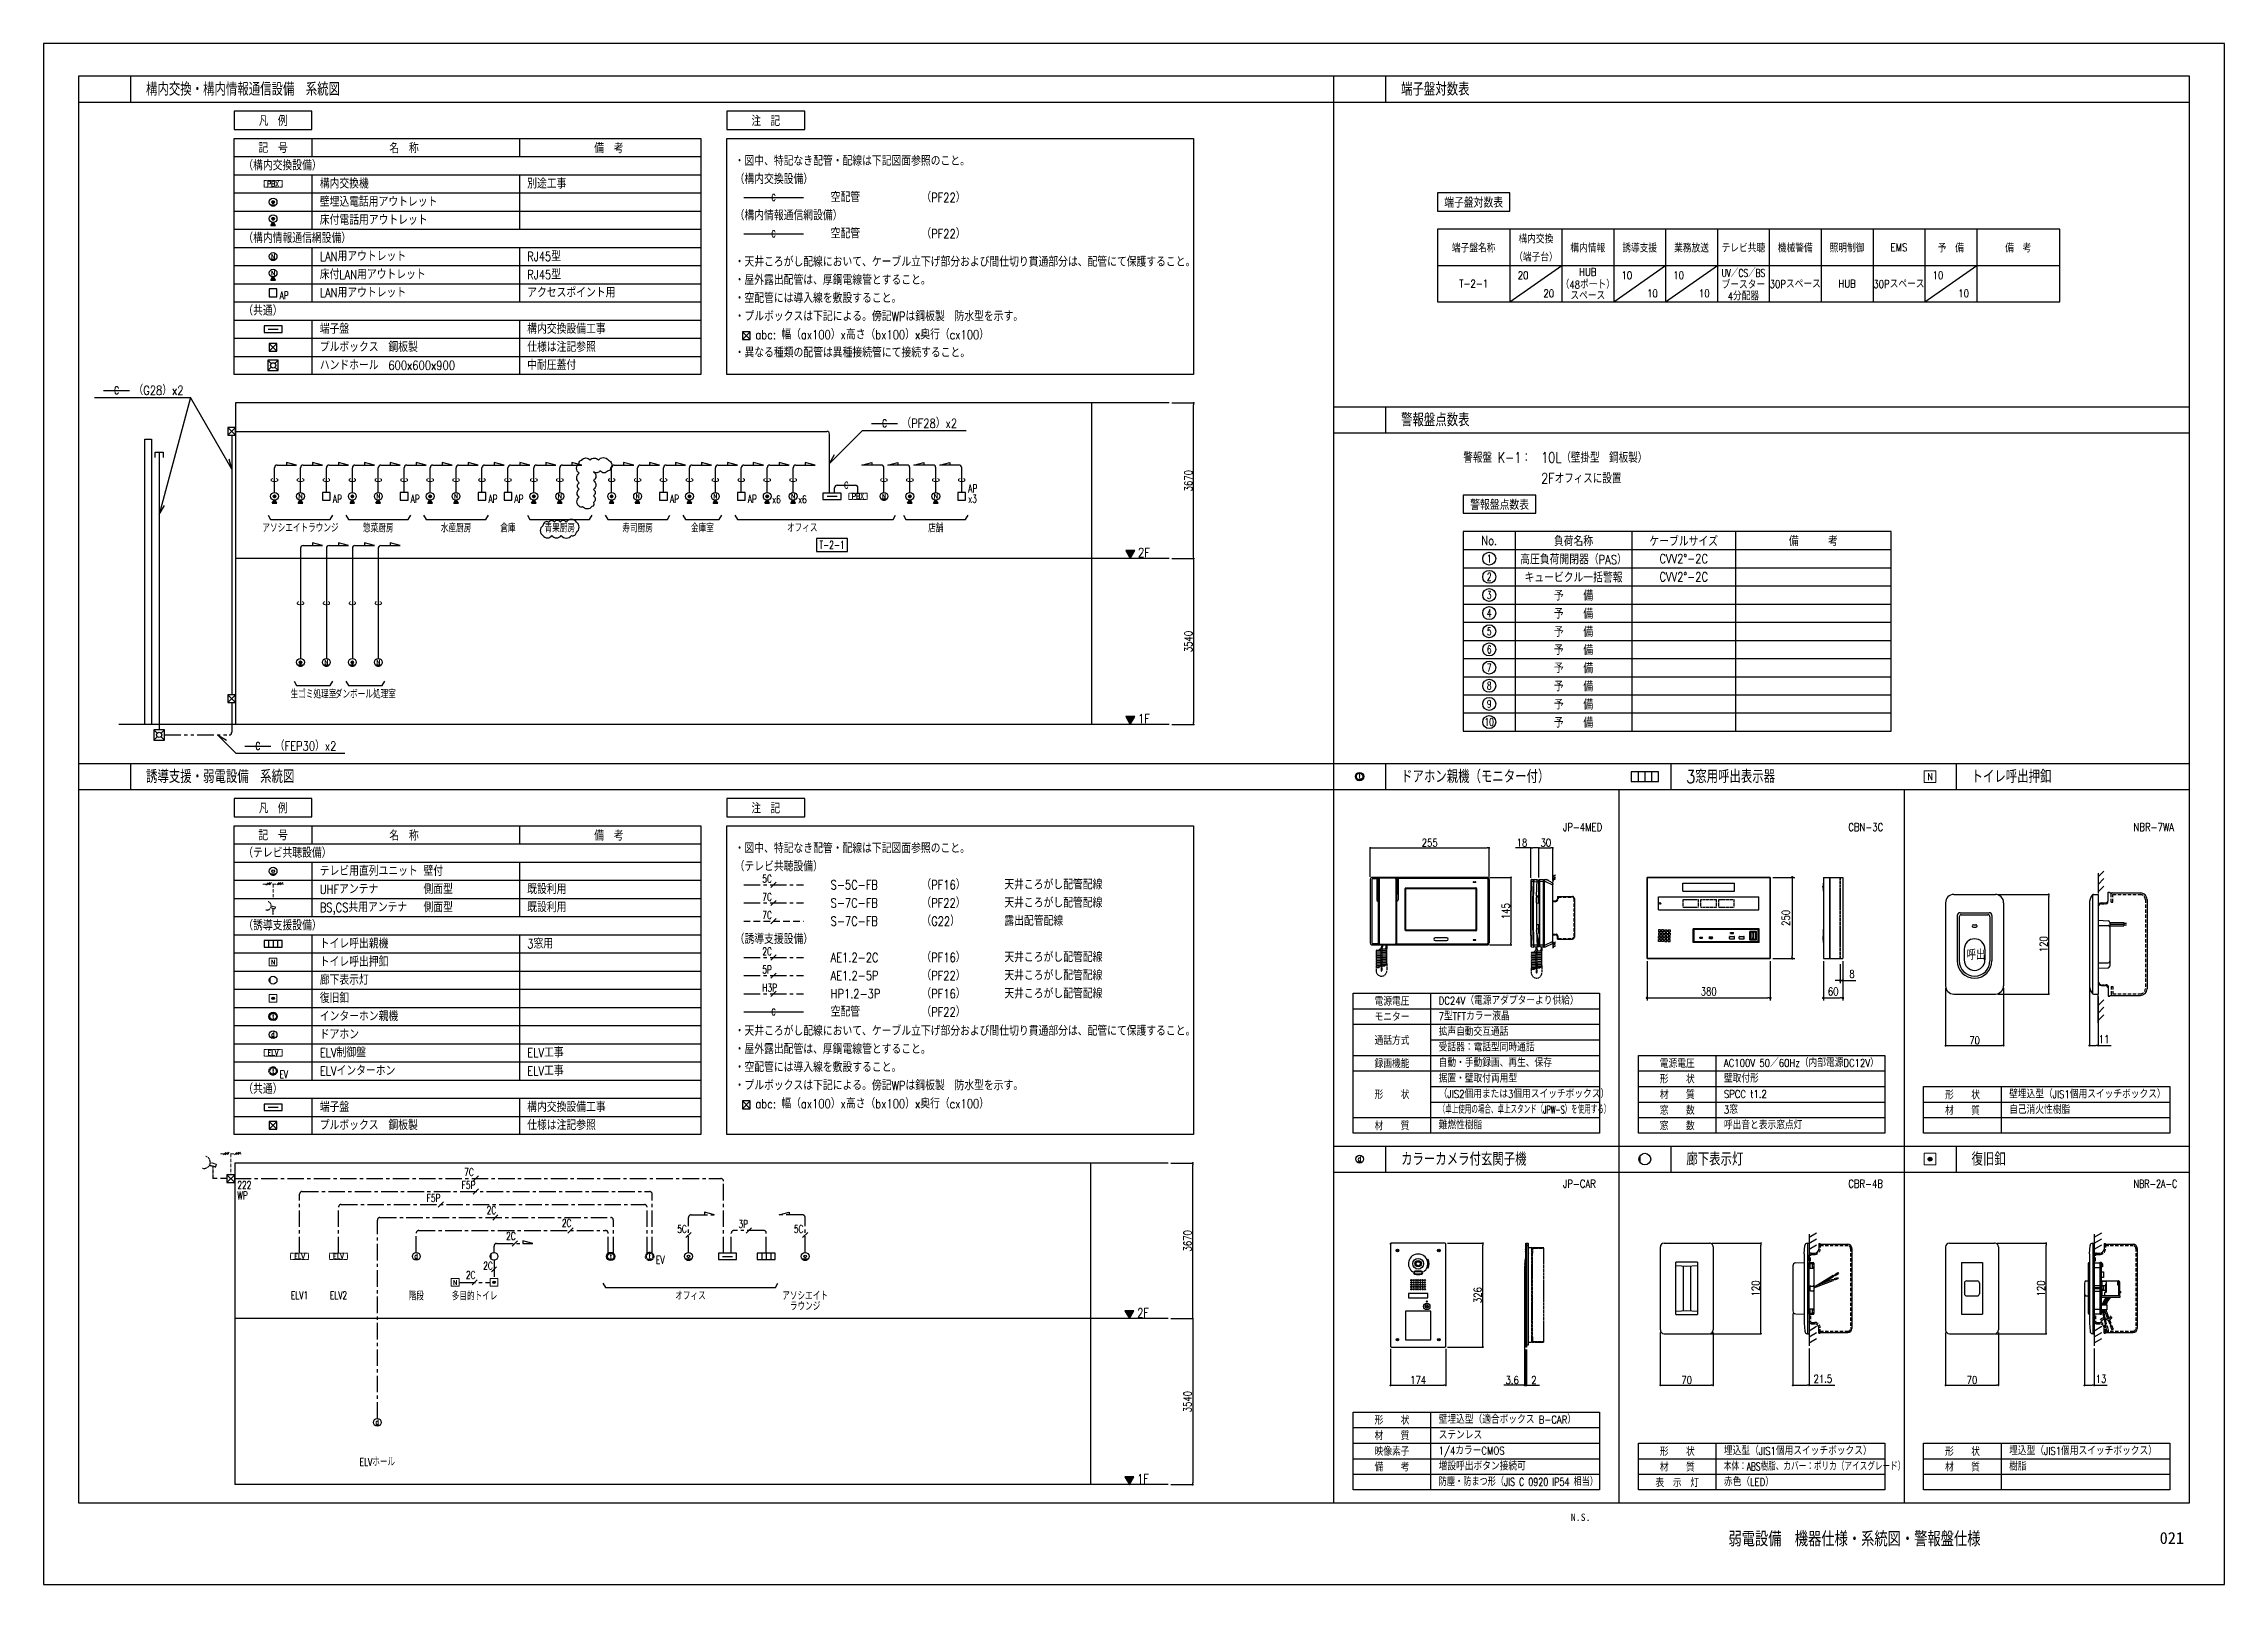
# Paper-space layout 'A1' of a CAD drawing. Header units: millimetres. Extents: x 0 to 841, y 0 to 594.
# The model-space entities are those that its viewports show. They can reach past a viewport. Long polylines and large blocks are cut down to what shows.
import ezdxf
from ezdxf.enums import TextEntityAlignment as Align

# ---------------------------------------------------------------- set-up
doc = ezdxf.new("R2010")
doc.units = ezdxf.units.MM
doc.header["$LTSCALE"] = 0.2
for name, pattern in [('AI9-LTYPE2', [1.411111, 0.705556, -0.705556]), ('AI9-LTYPE3', [1.411111, 0.705556, -0.705556]), ('CENTER', [50.8, 31.75, -6.35, 6.35, -6.35]), ('DASHED', [19.05, 12.7, -6.35]), ('HIDDEN', [9.525, 6.35, -3.175]), ('PHANTOM', [63.5, 31.75, -6.35, 6.35, -6.35, 6.35, -6.35])]:
    doc.linetypes.add(name, pattern=pattern)
doc.layers.get('Defpoints').update_dxf_attribs({"color": 5})
for name, color, linetype in [('1_シンボル', 2, 'Continuous'), ('1_乗数', 3, 'Continuous'), ('1_寸法', 7, 'Continuous'), ('1_強調文字', 4, 'Continuous'), ('1_文字', 3, 'Continuous'), ('1_枠', 7, 'Continuous'), ('1_表', 7, 'Continuous'), ('1_配線_1', 1, 'Continuous'), ('1_配線_3', 1, 'DASHED'), ('1_配線_4', 1, 'CENTER'), ('1_配線_5', 1, 'PHANTOM'), ('A_建築', 8, 'Continuous'), ('枠内記述', 3, 'Continuous')]:
    doc.layers.add(name, color=color, linetype=linetype)
doc.layers.add('1_追加変更', color=10, linetype='Continuous', plot=False)
doc.styles.add('Dim', font='simplex.shx', dxfattribs={"width": 0.8, "bigfont": 'extfont2.shx'})
doc.styles.get("Standard").update_dxf_attribs({"font": 'simplex.shx', "width": 0.8, "bigfont": 'extfont2.shx'})
doc.styles.add('ゴシック', font='MS Gothic.ttf', dxfattribs={"height": 4})
doc.dimstyles.new('1-1', dxfattribs={"dimtxt": 3, "dimasz": 0.75, "dimexe": 0, "dimexo": 1, "dimgap": 0.5, "dimtad": 1, "dimdec": 0, "dimtxsty": 'Dim', "dimblk": 'DOT', "dimcen": 2.5, "dimadec": 0, "dimazin": 0, "dimtfac": 1, "dimtdec": 0, "dimtix": 1, "dimtmove": 2, "dimatfit": 3, "dimldrblk": '引出', "dimfxl": 1, "dimlwd": -1, "dimlwe": -1, "dimarcsym": 0})
doc.dimstyles.new('1-1(10)', dxfattribs={"dimtxt": 3, "dimasz": 1, "dimexe": 1, "dimexo": 1, "dimgap": 1, "dimtad": 1, "dimdec": 0, "dimlfac": 10, "dimtxsty": 'Dim', "dimblk": 'DOT', "dimcen": 2.5, "dimclrd": 256, "dimclre": 256, "dimclrt": 256, "dimadec": 0, "dimazin": 0, "dimtfac": 1, "dimtdec": 0, "dimtix": 1, "dimtmove": 2, "dimatfit": 3, "dimldrblk": 'OPEN30', "dimfxl": 1, "dimlwd": -1, "dimlwe": -1, "dimarcsym": 1})
pattern_1 = [(0, (-9108.5954, -6550), (0, 3.175), [])]
pattern_2 = [(0, (-9891.4046, -6700), (0, 3.175), [])]

psp = doc.layouts.new('A1')

msp = doc.modelspace()

# ---------------------------------------------------------------- texts
at = {"layer": '1_シンボル', "color": 7, "linetype": 'Continuous', "width": 0.833333}
msp.add_text('呼出', height=4, dxfattribs=at).set_placement((741.56, 240.8))
at = {"layer": '1_シンボル', "color": 3, "linetype": 'ByBlock', "width": 0.7}
for s, p in [('EV', (90.93, 195.11)), ('WP', (74.71, 148.44)), ('222', (74.71, 152.44)), ('EV', (236.14, 123.61))]:
    msp.add_text(s, height=3, dxfattribs=at).set_placement(p)
at = {"layer": '1_乗数', "linetype": 'Continuous', "lineweight": 0, "width": 0.7}
for height, p in [(2.5, (281.5, 534.69)), (2.5, (281.5, 520.69)), (3, (28.15, 460.31)), (3, (324.29, 447.6)), (2.5, (309.56, 423.75)), (3, (82.63, 323.18)), (2.5, (281.5, 220.69))]:
    msp.add_text('C', height=height, dxfattribs=at).set_placement(p, align=Align.MIDDLE)
for p in [(89.06, 425.75), (99.06, 425.75), (109.06, 425.75), (119.06, 425.75), (129.06, 425.75), (139.06, 425.75), (149.06, 425.75), (159.06, 425.75), (169.06, 425.75), (179.06, 425.75), (189.06, 425.75), (199.06, 425.75), (219.06, 425.75), (229.06, 425.75), (239.06, 425.75), (249.06, 425.75), (259.06, 425.75), (269.06, 425.75), (279.06, 425.75), (289.06, 425.75), (324.06, 425.75), (334.06, 425.75), (344.06, 425.75), (354.06, 425.75), (99.06, 378.25), (109.06, 378.25), (119.06, 378.25), (129.06, 378.25)]:
    msp.add_text('C', height=2.5, rotation=90, dxfattribs=at).set_placement(p, align=Align.MIDDLE)
for s, p in [('5C', (277.17, 270.53)), ('7C', (277.17, 263.53)), ('7C', (277.17, 256.53)), ('2C', (277.17, 242.53)), ('5P', (277.17, 235.53)), ('H3P', (277.17, 228.53)), ('7C', (162.21, 157.44)), ('F5P', (161.21, 152.44)), ('F5P', (147.71, 147.44)), ('2C', (170.87, 142.78)), ('2C', (178.37, 132.78)), ('2C', (199.87, 137.78)), ('5C', (244.37, 135.53)), ('3P', (267.96, 137.44)), ('5C', (289.34, 135.52)), ('2C', (162.87, 117.78)), ('2C', (169.54, 121.33))]:
    msp.add_text(s, height=3, dxfattribs=at).set_placement(p)
at = {"layer": '1_強調文字', "width": 0.8}
for s, height, p in [('凡\u3000例', 4, (88.5, 564.44)), ('注\u3000記', 4, (278.5, 564.44)), ('端子盤対数表', 3.5, (551.5, 532.94)), ('警報盤点数表', 3.5, (561.5, 416.44)), ('凡\u3000例', 4, (88.5, 299.44)), ('注\u3000記', 4, (278.5, 299.44))]:
    msp.add_text(s, height=height, dxfattribs=at).set_placement(p, align=Align.MIDDLE)
at = {"layer": '1_強調文字', "width": 0.7}
msp.add_text('T-2-1', height=3, dxfattribs=at).set_placement((304.06, 400.75), align=Align.MIDDLE_CENTER)
at = {"layer": '1_文字', "linetype": 'Continuous'}
for s, height, width, p in [('構内交換・構内情報通信設備\u3000系統図', 5, 0.8, (39.5, 573.94)), ('端子盤対数表', 5, 0.8, (523.5, 573.94)), ('壁埋込電話用アウトレット', 3.5, 0.8, (106.5, 531.19)), ('床付電話用アウトレット', 3.5, 0.8, (106.5, 524.19)), ('床付LAN用アウトレット', 3.5, 0.8, (106.5, 503.19)), ('AP', 3, 0.7, (91, 495.44)), ('端子盤', 3.5, 0.8, (106.5, 482.19)), ('警報盤点数表', 5, 0.8, (523.5, 446.44)), ('AP', 3, 0.7, (356.56, 421)), ('AP', 3, 0.7, (111.56, 417)), ('AP', 3, 0.7, (141.56, 417)), ('AP', 3, 0.7, (171.56, 417)), ('AP', 3, 0.7, (181.56, 417)), ('AP', 3, 0.7, (241.56, 417)), ('AP', 3, 0.7, (271.56, 417)), ('x3', 3, 0.7, (356.56, 417)), ('誘導支援・弱電設備\u3000系統図', 5, 0.8, (39.5, 308.94)), ('ドアホン親機（モニター付）', 5, 0.8, (523.5, 308.94)), ('テレビ用直列ユニット', 3.5, 0.8, (106.5, 273.19)), ('UHFアンテナ', 3.5, 0.8, (106.5, 266.19)), ('側面型', 3.5, 0.8, (146.5, 266.19)), ('壁付', 3.5, 0.8, (146.5, 273.19)), ('BS,CS共用アンテナ', 3.5, 0.8, (106.5, 259.19)), ('側面型', 3.5, 0.8, (146.5, 259.19)), ('インターホン親機', 3.5, 0.8, (106.5, 217.19)), ('ドアホン', 3.5, 0.8, (106.5, 210.19)), ('ELV制御盤', 3.5, 0.8, (106.5, 203.19)), ('ELV工事', 3.5, 0.8, (186.5, 203.19)), ('ELVインターホン', 3.5, 0.8, (106.5, 196.19)), ('ELV工事', 3.5, 0.8, (186.5, 196.19)), ('端子盤', 3.5, 0.8, (106.5, 182.19)), ('カラーカメラ付玄関子機', 5, 0.8, (523.5, 161.44))]:
    msp.add_text(s, height=height, dxfattribs=dict(at, width=width)).set_placement(p)
at = {"layer": '1_文字'}
for s, height, width, p in [('記\u3000号', 3.5, 0.8, (88.5, 553.94)), ('名\u3000称', 3.5, 0.8, (139, 553.94)), ('備\u3000考', 3.5, 0.8, (218, 553.94)), ('端子盤名称', 3, 0.8, (551.5, 515.44)), ('構内交換', 3, 0.8, (575.5, 518.94)), ('（端子台）', 3, 0.8, (575.5, 511.94)), ('構内情報', 3, 0.8, (595.5, 515.44)), ('誘導支援', 3, 0.8, (615.5, 515.44)), ('業務放送', 3, 0.8, (635.5, 515.44)), ('テレビ共聴', 3, 0.8, (655.5, 515.44)), ('機械警備', 3, 0.8, (675.5, 515.44)), ('照明制御', 3, 0.8, (695.5, 515.44)), ('EMS', 3, 0.8, (715.5, 515.44)), ('予\u3000備', 3, 0.8, (735.5, 515.44)), ('備\u3000考', 3, 0.8, (761.5, 515.44)), ('HUB', 3, 0.8, (595.5, 505.94)), ('UV／CS／BS', 3, 0.7, (655.5, 505.94)), ('T-2-1', 3, 0.8, (551.5, 501.44)), ('（48ポート）', 3, 0.8, (595.5, 501.44)), ('スペース', 3, 0.8, (595.5, 496.94)), ('ブースター', 3, 0.8, (655.5, 501.44)), ('4分配器', 3, 0.8, (655.5, 496.94)), ('30Pスペース', 3, 0.8, (675.5, 501.44)), ('HUB', 3, 0.8, (695.5, 501.44)), ('30Pスペース', 3, 0.8, (715.5, 501.44)), ('アソシエイトラウンジ', 3, 0.7, (99.06, 407.5)), ('惣菜厨房', 3, 0.7, (129.06, 407.5)), ('水産厨房', 3, 0.7, (159.06, 407.5)), ('倉庫', 3, 0.7, (179.06, 407.5)), ('青果厨房', 3, 0.7, (199.06, 407.5)), ('寿司厨房', 3, 0.7, (229.06, 407.5)), ('金庫室', 3, 0.7, (254.06, 407.5)), ('オフィス', 3, 0.7, (292.56, 407.5)), ('店舗', 3, 0.7, (344.06, 407.5)), ('No.', 3.5, 0.8, (557.5, 402.44)), ('負荷名称', 3.5, 0.8, (590, 402.44)), ('ケーブルサイズ', 3.5, 0.8, (632.5, 402.44)), ('備\u3000\u3000\u3000考', 3.5, 0.8, (682.5, 402.44)), ('1', 3, 0.7, (557.5, 395.44)), ('高圧負荷開閉器（PAS）', 3.5, 0.8, (590, 395.44)), ('CVV2°-2C', 3.5, 0.8, (632.5, 395.44)), ('2', 3, 0.7, (557.5, 388.44)), ('キュービクル一括警報', 3.5, 0.8, (590, 388.44)), ('CVV2°-2C', 3.5, 0.8, (632.5, 388.44)), ('3', 3, 0.7, (557.5, 381.44)), ('予\u3000\u3000備', 3.5, 0.8, (590, 381.44)), ('4', 3, 0.7, (557.5, 374.44)), ('予\u3000\u3000備', 3.5, 0.8, (590, 374.44)), ('5', 3, 0.7, (557.5, 367.44)), ('6', 3, 0.7, (557.5, 360.44)), ('予\u3000\u3000備', 3.5, 0.8, (590, 367.44)), ('予\u3000\u3000備', 3.5, 0.8, (590, 360.44)), ('7', 3, 0.7, (557.5, 353.44)), ('予\u3000\u3000備', 3.5, 0.8, (590, 353.44)), ('生ゴミ処理室', 3, 0.7, (104.06, 343.5)), ('ダンボール処理室', 3, 0.7, (124.06, 343.5)), ('8', 3, 0.7, (557.5, 346.44)), ('予\u3000\u3000備', 3.5, 0.8, (590, 346.44)), ('9', 3, 0.7, (557.5, 339.44)), ('予\u3000\u3000備', 3.5, 0.8, (590, 339.44)), ('10', 3, 0.7, (557.5, 332.44)), ('予\u3000\u3000備', 3.5, 0.8, (590, 332.44)), ('記\u3000号', 3.5, 0.8, (88.5, 288.94)), ('名\u3000称', 3.5, 0.8, (139, 288.94)), ('備\u3000考', 3.5, 0.8, (218, 288.94)), ('電源電圧', 3, 0.8, (520, 225.02)), ('モニター', 3, 0.8, (520, 219.02)), ('通話方式', 3, 0.8, (520, 209.94)), ('録画機能', 3, 0.8, (520, 201.02)), ('電源電圧', 3, 0.8, (630, 201.02)), ('形\u3000\u3000状', 3, 0.8, (630, 195.02)), ('形\u3000\u3000状', 3, 0.8, (520, 189.02)), ('材\u3000\u3000質', 3, 0.8, (630, 189.02)), ('形\u3000\u3000状', 3, 0.8, (740, 188.94)), ('材\u3000\u3000質', 3, 0.8, (520, 177.02)), ('窓\u3000\u3000数', 3, 0.8, (630, 183.02)), ('窓\u3000\u3000数', 3, 0.8, (630, 177.02)), ('材\u3000\u3000質', 3, 0.8, (740, 182.94)), ('ELV1', 3, 0.7, (98.71, 111.44)), ('ELV2', 3, 0.7, (113.71, 111.44)), ('階段', 3, 0.7, (143.71, 111.44)), ('多目的トイレ', 3, 0.7, (166.21, 111.44)), ('オフィス', 3, 0.7, (249.46, 111.44)), ('アソシエイト', 3, 0.7, (293.67, 111.44)), ('ラウンジ', 3, 0.7, (293.67, 107.44)), ('材\u3000\u3000質', 3, 0.8, (520, 57.52)), ('形\u3000\u3000状', 3, 0.8, (520, 63.52)), ('映像素子', 3, 0.8, (520, 51.52)), ('形\u3000\u3000状', 3, 0.8, (630, 51.44)), ('形\u3000\u3000状', 3, 0.8, (740, 51.44)), ('ELVホール', 3, 0.7, (128.71, 47.44)), ('備\u3000\u3000考', 3, 0.8, (520, 45.52)), ('材\u3000\u3000質', 3, 0.8, (630, 45.44)), ('材\u3000\u3000質', 3, 0.8, (740, 45.44)), ('表\u3000示\u3000灯', 3, 0.8, (630, 39.44))]:
    msp.add_text(s, height=height, dxfattribs=dict(at, width=width)).set_placement(p, align=Align.MIDDLE)
for s, height, width, p in [('（構内交換設備）', 3.5, 0.8, (77, 545.19)), ('・図中、特記なき配管・配線は下記図面参照のこと。', 3.5, 0.8, (266.5, 546.94)), ('構内交換機', 3.5, 0.8, (106.5, 538.19)), ('別途工事', 3.5, 0.8, (186.5, 538.19)), ('（構内交換設備）', 3.5, 0.8, (266.5, 539.94)), ('（構内情報通信網設備）', 3.5, 0.8, (266.5, 525.94)), ('空配管', 3.5, 0.8, (303.5, 532.94)), ('（PF22）', 3.5, 0.8, (338.5, 532.94)), ('空配管', 3.5, 0.8, (303.5, 518.94)), ('（PF22）', 3.5, 0.8, (338.5, 518.94)), ('（構内情報通信網設備）', 3.5, 0.8, (77, 517.19)), ('LAN用アウトレット', 3.5, 0.8, (106.5, 510.19)), ('RJ45型', 3.5, 0.8, (186.5, 510.19)), ('RJ45型', 3.5, 0.8, (186.5, 503.19)), ('・天井ころがし配線において、ケーブル立下げ部分および間仕切り貫通部分は、配管にて保護すること。', 3.5, 0.8, (266.5, 508.04)), ('・屋外露出配管は、厚鋼電線管とすること。', 3.5, 0.8, (266.5, 501.04)), ('20', 3, 0.8, (568.5, 503.19)), ('10', 3, 0.8, (608.5, 503.19)), ('10', 3, 0.8, (628.5, 503.19)), ('10', 3, 0.8, (728.5, 503.19)), ('LAN用アウトレット', 3.5, 0.8, (106.5, 496.19)), ('アクセスポイント用', 3.5, 0.8, (186.5, 496.19)), ('・空配管には導入線を敷設すること。', 3.5, 0.8, (266.5, 494.04)), ('（共通）', 3.5, 0.8, (77, 489.19)), ('・プルボックスは下記による。傍記WPは鋼板製\u3000防水型を示す。', 3.5, 0.8, (266.5, 487.04)), ('構内交換設備工事', 3.5, 0.8, (186.5, 482.19)), ('abc:', 3.5, 0.8, (274.5, 480.04)), ('幅（ax100）x高さ（bx100）x奥行（cx100）', 3.5, 0.8, (284.5, 480.04)), ('ハンドホール\u3000600x600x900', 3.5, 0.8, (106.5, 468.19)), ('プルボックス\u3000鋼板製', 3.5, 0.8, (106.5, 475.19)), ('仕様は注記参照', 3.5, 0.8, (186.5, 475.19)), ('中耐圧蓋付', 3.5, 0.8, (186.5, 468.19)), ('・異なる種類の配管は異種接続管にて接続すること。', 3.5029, 0.8, (266.5, 473.04)), ('（G28）x2', 3.5, 0.8, (34.65, 458.56)), ('（PF28）x2', 3.5, 0.8, (330.79, 445.85)), ('x6', 3, 0.7, (280.95, 416.82)), ('x6', 3, 0.7, (290.95, 416.82)), ('2F', 3.5, 0.8, (422.06, 396)), ('1F', 3.5, 0.8, (422.06, 332)), ('（FEP30）x2', 3.5, 0.8, (89.13, 321.43)), ('トイレ呼出押釦', 5, 0.8, (743.5, 308.94)), ('（テレビ共聴設備）', 3.5, 0.8, (77, 280.19)), ('・図中、特記なき配管・配線は下記図面参照のこと。', 3.5, 0.8, (266.5, 281.94)), ('（テレビ共聴設備）', 3.5, 0.8, (266.5, 274.94)), ('既設利用', 3.5, 0.8, (186.5, 266.19)), ('S-5C-FB', 3.5, 0.8, (303.5, 267.94)), ('（PF16）', 3.5, 0.8, (338.5, 267.94)), ('天井ころがし配管配線', 3.5, 0.8, (370.5, 267.94)), ('既設利用', 3.5, 0.8, (186.5, 259.19)), ('S-7C-FB', 3.5, 0.8, (303.5, 260.94)), ('（PF22）', 3.5, 0.8, (338.5, 260.94)), ('天井ころがし配管配線', 3.5, 0.8, (370.5, 260.94)), ('（誘導支援設備）', 3.5, 0.8, (77, 252.19)), ('S-7C-FB', 3.5, 0.8, (303.5, 253.94)), ('（G22）', 3.5, 0.8, (338.5, 253.94)), ('露出配管配線', 3.5, 0.8, (370.5, 253.94)), ('トイレ呼出親機', 3.5, 0.8, (106.5, 245.19)), ('3窓用', 3.5, 0.8, (186.5, 245.19)), ('（誘導支援設備）', 3.5, 0.8, (266.5, 246.94)), ('トイレ呼出押釦', 3.5, 0.8, (106.5, 238.19)), ('AE1.2-2C', 3.5, 0.8, (303.5, 239.94)), ('AE1.2-5P', 3.5, 0.8, (303.5, 232.94)), ('（PF16）', 3.5, 0.8, (338.5, 239.94)), ('（PF22）', 3.5, 0.8, (338.5, 232.94)), ('天井ころがし配管配線', 3.5, 0.8, (370.5, 239.94)), ('天井ころがし配管配線', 3.5, 0.8, (370.5, 232.94)), ('復旧釦', 3.5, 0.8, (106.5, 224.19)), ('廊下表示灯', 3.5, 0.8, (106.5, 231.19)), ('HP1.2-3P', 3.5, 0.8, (303.5, 225.94)), ('（PF16）', 3.5, 0.8, (338.5, 225.94)), ('天井ころがし配管配線', 3.5, 0.8, (370.5, 225.94)), ('空配管', 3.5, 0.8, (303.5, 218.94)), ('（PF22）', 3.5, 0.8, (338.5, 218.94)), ('・天井ころがし配線において、ケーブル立下げ部分および間仕切り貫通部分は、配管にて保護すること。', 3.5, 0.8, (266.5, 211.54)), ('・屋外露出配管は、厚鋼電線管とすること。', 3.5, 0.8, (266.5, 204.54)), ('・空配管には導入線を敷設すること。', 3.5, 0.8, (266.5, 197.54)), ('・プルボックスは下記による。傍記WPは鋼板製\u3000防水型を示す。', 3.5, 0.8, (266.5, 190.54)), ('（共通）', 3.5, 0.8, (77, 189.19)), ('構内交換設備工事', 3.5, 0.8, (186.5, 182.19)), ('abc:', 3.5, 0.8, (274.5, 183.54)), ('幅（ax100）x高さ（bx100）x奥行（cx100）', 3.5, 0.8, (284.5, 183.54)), ('プルボックス\u3000鋼板製', 3.5, 0.8, (106.5, 175.19)), ('仕様は注記参照', 3.5, 0.8, (186.5, 175.19)), ('廊下表示灯', 5, 0.8, (633.5, 161.44)), ('復旧釦', 5, 0.8, (743.5, 161.44)), ('2F', 3.5, 0.8, (421.71, 102.94)), ('1F', 3.5, 0.8, (421.71, 38.94))]:
    msp.add_text(s, height=height, dxfattribs=dict(at, width=width)).set_placement(p)
at = {"layer": '1_文字', "width": 0.8}
for s, p in [('20', (582.5, 496.19)), ('10', (622.5, 496.19)), ('10', (642.5, 496.19)), ('10', (742.5, 496.19))]:
    msp.add_text(s, height=3, dxfattribs=at).set_placement(p, align=Align.RIGHT)
at = {"layer": '1_文字', "color": 4, "width": 0.8}
for s, p in [('警報盤 K-1：', (547.5, 432.44)), ('10L（壁掛型\u3000鋼板製） ', (577.5, 432.44)), ('2Fオフィスに設置', (577.5, 424.44))]:
    msp.add_text(s, height=4, dxfattribs=at).set_placement(p)
at = {"layer": '1_文字', "linetype": 'Continuous', "lineweight": -3, "width": 0.8}
msp.add_text('3窓用呼出表示器', height=5, dxfattribs=at).set_placement((633.5, 308.94))
at = {"layer": '1_文字', "lineweight": -3}
for s, width, p in [('JP-4MED', 0.8, (585.96, 290.44)), ('CBN-3C', 0.8, (695.96, 290.44)), ('NBR-7WA', 0.8, (805.96, 290.44)), ('JP-CAR', 0.8, (585.96, 152.94)), ('CBR-4B', 0.8, (695.96, 152.94)), ('NBR-2A-C', 0.75, (805.96, 152.94))]:
    msp.add_text(s, height=3, dxfattribs=dict(at, width=width)).set_placement(p)
at = {"layer": '1_文字', "linetype": 'Continuous'}
for s, width, p in [('7型TFTカラー液晶', 0.8, (538, 219.02)), ('DC24V（電源アダプターより供給）', 0.8, (538, 225.02)), ('拡声自動交互通話', 0.8, (538, 213.02)), ('受話器：電話型同時通話', 0.8, (538, 207.02)), ('自動・手動録画、再生、保存', 0.8, (538, 201.02)), ('据置・壁取付両用型', 0.8, (538, 195.02)), ('（JIS2個用または3個用スイッチボックス）', 0.8, (538, 189.02)), ('難燃性樹脂', 0.8, (538, 177.02)), ('（卓上使用の場合、卓上スタンド（JPW-S）を使用する）', 0.6, (538, 183.02))]:
    msp.add_text(s, height=3, dxfattribs=dict(at, width=width)).set_placement(p, align=Align.MIDDLE_LEFT)
at = {"layer": '1_文字'}
for s, width, p in [('AC100V 50／60Hz（内部電源DC12V）', 0.8, (648, 201.02)), ('壁取付形', 0.8, (648, 195.02)), ('SPCC t1.2', 0.8, (648, 189.02)), ('壁埋込型（JIS1個用スイッチボックス）', 0.8, (758, 188.94)), ('呼出音と表示窓点灯', 0.8, (648, 177.02)), ('3窓', 0.8, (648, 183.02)), ('自己消火性樹脂', 0.8, (758, 182.94)), ('壁埋込型（適合ボックス B-CAR）', 0.8, (538, 63.52)), ('ステンレス', 0.8, (538, 57.52)), ('1/4カラーCMOS', 0.8, (538, 51.52)), ('埋込型（JIS1個用スイッチボックス）', 0.8, (648, 51.44)), ('埋込型（JIS1個用スイッチボックス）', 0.8, (758, 51.44)), ('増設呼出ボタン接続可', 0.8, (538, 45.52)), ('本体：ABS樹脂、カバー：ポリカ（アイスグレード）', 0.7, (648, 45.44)), ('樹脂', 0.8, (758, 45.44)), ('防塵・防まつ形（JIS C 0920 IP54 相当）', 0.75, (538, 39.52)), ('赤色（LED）', 0.8, (648, 39.44))]:
    msp.add_text(s, height=3, dxfattribs=dict(at, width=width)).set_placement(p, align=Align.MIDDLE_LEFT)
at = {"layer": '枠内記述', "linetype": 'ByBlock', "lineweight": -2, "style": 'ゴシック'}
msp.add_text('N.S.', height=2.8, dxfattribs=at).set_placement((588.95, 24.47))
at = {"layer": '枠内記述', "linetype": 'ByBlock', "lineweight": -2, "style": 'ゴシック', "width": 0.75}
msp.add_text('弱電設備\u3000機器仕様・系統図・警報盤仕様', height=5, dxfattribs=at).set_placement((698.35, 17.69), align=Align.MIDDLE_CENTER)
at = {"layer": '枠内記述', "style": 'ゴシック'}
msp.add_text('021', height=4.6, dxfattribs=at).set_placement((816.05, 15.58))

# ---------------------------------------------------------------- blocks, each defined once
blk = doc.blocks.new('IT-表示盤')
at = {"color": 0}
for p, q in [((-175, 250), (-175, 0)), ((0, 250), (0, 0)), ((175, 250), (175, 0))]:
    blk.add_line(p, q, dxfattribs=at)
blk.add_lwpolyline([(-350, 0), (350, 0), (350, 250), (-350, 250)], close=True, dxfattribs=at)
blk = doc.blocks.new('呼出ボタン')
at = {"color": 0, "lineweight": 0}
blk.add_lwpolyline([(-150, 300), (150, 300), (150, 0), (-150, 0)], close=True, dxfattribs=at)
at = {"color": 0, "lineweight": 0, "width": 0.8}
blk.add_text('N', height=180, dxfattribs=at).set_placement((0, 150), align=Align.MIDDLE)
blk = doc.blocks.new('復旧ボタン')
blk.add_hatch(color=0).paths.add_polyline_path([(50, 150, 1), (-50, 150, 1)])
at = {"color": 0, "lineweight": 0}
blk.add_lwpolyline([(-150, 300), (150, 300), (150, 0), (-150, 0)], close=True, dxfattribs=at)
at = {"color": 0}
blk.add_circle((0, 150), 50, dxfattribs=at)
blk = doc.blocks.new('_Dot')
at = {"color": 0, "linetype": 'ByBlock', "lineweight": -2}
blk.add_line((-0.5, 0), (-1, 0), dxfattribs=at)
at = {"color": 0, "linetype": 'ByBlock', "const_width": 0.5}
blk.add_lwpolyline([(-0.25, 0, 1), (0.25, 0, 1)], format="xyb", close=True, dxfattribs=at)
blk = doc.blocks.new('*D16')
at = {"layer": '1_寸法', "color": 0, "transparency": 16777216}
for p, q in [((753.67, 266), (773.29, 266)), ((773.29, 228.35), (773.29, 265.25)), ((753.67, 227.6), (773.29, 227.6))]:
    blk.add_line(p, q, dxfattribs=at)
at = {"layer": 'Defpoints', "color": 0, "transparency": 16777216}
for p in [(752.67, 266), (773.29, 266), (752.67, 227.6)]:
    blk.add_point(p, dxfattribs=at)
at = {"layer": '1_寸法', "color": 0, "transparency": 16777216, "xscale": 0.75, "yscale": 0.75, "zscale": 0.75}
for p, rotation in [((773.29, 266), 90), ((773.29, 227.6), 270)]:
    blk.add_blockref('_Dot', p, dxfattribs=dict(at, rotation=rotation))
at = {"layer": '1_寸法', "color": 0, "transparency": 16777216, "insert": (771.29, 246.8), "char_height": 3, "attachment_point": 5, "rotation": 90, "style": 'Dim'}
blk.add_mtext('120', dxfattribs=at)
blk = doc.blocks.new('引出')
at = {"color": 0, "linetype": 'ByBlock', "lineweight": -2}
for p, q in [((-3.9, 1), (0, 0)), ((0, 0), (-1, 0))]:
    blk.add_line(p, q, dxfattribs=at)
blk = doc.blocks.new('*D17')
at = {"layer": '1_寸法', "color": 0, "transparency": 16777216}
for p, q in [((733.47, 229.8), (733.47, 207.7)), ((755.87, 229.8), (755.87, 207.7)), ((734.22, 207.7), (755.12, 207.7))]:
    blk.add_line(p, q, dxfattribs=at)
at = {"layer": 'Defpoints', "color": 0, "transparency": 16777216}
for p in [(733.47, 230.8), (755.87, 230.8), (755.87, 207.7)]:
    blk.add_point(p, dxfattribs=at)
at = {"layer": '1_寸法', "color": 0, "transparency": 16777216, "xscale": 0.75, "yscale": 0.75, "zscale": 0.75, "rotation": 180}
blk.add_blockref('_Dot', (733.47, 207.7), dxfattribs=at)
at = {"layer": '1_寸法', "color": 0, "transparency": 16777216, "xscale": 0.75, "yscale": 0.75, "zscale": 0.75}
blk.add_blockref('_Dot', (755.87, 207.7), dxfattribs=at)
at = {"layer": '1_寸法', "color": 0, "transparency": 16777216, "insert": (744.67, 209.7), "char_height": 3, "attachment_point": 5, "style": 'Dim'}
blk.add_mtext('70', dxfattribs=at)
blk = doc.blocks.new('*D18')
at = {"layer": '1_寸法', "color": 0, "transparency": 16777216}
for p, q in [((788.92, 230.22), (788.92, 207.7)), ((792.28, 226.6), (792.28, 207.7)), ((789.67, 207.7), (791.53, 207.7))]:
    blk.add_line(p, q, dxfattribs=at)
at = {"layer": 'Defpoints', "color": 0, "transparency": 16777216}
for p in [(788.92, 231.22), (792.28, 227.6), (792.28, 207.7)]:
    blk.add_point(p, dxfattribs=at)
at = {"layer": '1_寸法', "color": 0, "transparency": 16777216, "xscale": 0.75, "yscale": 0.75, "zscale": 0.75, "rotation": 180}
blk.add_blockref('_Dot', (788.92, 207.7), dxfattribs=at)
at = {"layer": '1_寸法', "color": 0, "transparency": 16777216, "xscale": 0.75, "yscale": 0.75, "zscale": 0.75}
blk.add_blockref('_Dot', (792.28, 207.7), dxfattribs=at)
at = {"layer": '1_寸法', "color": 0, "transparency": 16777216, "insert": (794.6, 210.2), "char_height": 3, "attachment_point": 5, "style": 'Dim'}
blk.add_mtext('11', dxfattribs=at)
blk = doc.blocks.new('*D10')
at = {"layer": '1_寸法', "color": 0, "transparency": 16777216}
for p, q in [((753.38, 131.55), (772.27, 131.55)), ((772.27, 97.4), (772.27, 130.8)), ((752.65, 96.65), (772.27, 96.65))]:
    blk.add_line(p, q, dxfattribs=at)
at = {"layer": 'Defpoints', "color": 0, "transparency": 16777216}
for p in [(752.38, 131.55), (772.27, 131.55), (751.65, 96.65)]:
    blk.add_point(p, dxfattribs=at)
at = {"layer": '1_寸法', "color": 0, "transparency": 16777216, "xscale": 0.75, "yscale": 0.75, "zscale": 0.75}
for p, rotation in [((772.27, 131.55), 90), ((772.27, 96.65), 270)]:
    blk.add_blockref('_Dot', p, dxfattribs=dict(at, rotation=rotation))
at = {"layer": '1_寸法', "color": 0, "transparency": 16777216, "insert": (770.27, 114.1), "char_height": 3, "attachment_point": 5, "rotation": 90, "style": 'Dim'}
blk.add_mtext('120', dxfattribs=at)
blk = doc.blocks.new('*D11')
at = {"layer": '1_寸法', "color": 0, "transparency": 16777216}
for p, q in [((733.47, 97.1), (733.47, 76.75)), ((753.83, 97.1), (753.83, 76.75)), ((734.22, 76.75), (753.08, 76.75))]:
    blk.add_line(p, q, dxfattribs=at)
at = {"layer": 'Defpoints', "color": 0, "transparency": 16777216}
for p in [(733.47, 98.1), (753.83, 98.1), (753.83, 76.75)]:
    blk.add_point(p, dxfattribs=at)
at = {"layer": '1_寸法', "color": 0, "transparency": 16777216, "xscale": 0.75, "yscale": 0.75, "zscale": 0.75, "rotation": 180}
blk.add_blockref('_Dot', (733.47, 76.75), dxfattribs=at)
at = {"layer": '1_寸法', "color": 0, "transparency": 16777216, "xscale": 0.75, "yscale": 0.75, "zscale": 0.75}
blk.add_blockref('_Dot', (753.83, 76.75), dxfattribs=at)
at = {"layer": '1_寸法', "color": 0, "transparency": 16777216, "insert": (743.65, 78.75), "char_height": 3, "attachment_point": 5, "style": 'Dim'}
blk.add_mtext('70', dxfattribs=at)
blk = doc.blocks.new('*D12')
at = {"layer": '1_寸法', "color": 0, "transparency": 16777216}
for p, q in [((787.03, 113.1), (787.03, 76.75)), ((790.81, 90.99), (790.81, 76.75)), ((787.78, 76.75), (790.06, 76.75))]:
    blk.add_line(p, q, dxfattribs=at)
at = {"layer": 'Defpoints', "color": 0, "transparency": 16777216}
for p in [(787.03, 114.1), (790.81, 91.99), (790.81, 76.75)]:
    blk.add_point(p, dxfattribs=at)
at = {"layer": '1_寸法', "color": 0, "transparency": 16777216, "xscale": 0.75, "yscale": 0.75, "zscale": 0.75, "rotation": 180}
blk.add_blockref('_Dot', (787.03, 76.75), dxfattribs=at)
at = {"layer": '1_寸法', "color": 0, "transparency": 16777216, "xscale": 0.75, "yscale": 0.75, "zscale": 0.75}
blk.add_blockref('_Dot', (790.81, 76.75), dxfattribs=at)
at = {"layer": '1_寸法', "color": 0, "transparency": 16777216, "insert": (793.42, 79.25), "char_height": 3, "attachment_point": 5, "style": 'Dim'}
blk.add_mtext('13', dxfattribs=at)
blk = doc.blocks.new('IT-表示灯')
blk.add_hatch(color=0).paths.add_polyline_path([(34, 95, 0.173823), (0, 0, 0.173823), (34, -95)])
at = {"color": 0}
blk.add_line((34, -95), (34, 95), dxfattribs=at)
blk.add_circle((150, 0), 150, dxfattribs=at)
blk = doc.blocks.new('*D13')
at = {"layer": '1_寸法', "color": 0, "transparency": 16777216}
for p, q in [((643.38, 131.55), (662.27, 131.55)), ((662.27, 97.4), (662.27, 130.8)), ((642.65, 96.65), (662.27, 96.65))]:
    blk.add_line(p, q, dxfattribs=at)
at = {"layer": 'Defpoints', "color": 0, "transparency": 16777216}
for p in [(642.38, 131.55), (662.27, 131.55), (641.65, 96.65)]:
    blk.add_point(p, dxfattribs=at)
at = {"layer": '1_寸法', "color": 0, "transparency": 16777216, "xscale": 0.75, "yscale": 0.75, "zscale": 0.75}
for p, rotation in [((662.27, 131.55), 90), ((662.27, 96.65), 270)]:
    blk.add_blockref('_Dot', p, dxfattribs=dict(at, rotation=rotation))
at = {"layer": '1_寸法', "color": 0, "transparency": 16777216, "insert": (660.27, 114.1), "char_height": 3, "attachment_point": 5, "rotation": 90, "style": 'Dim'}
blk.add_mtext('120', dxfattribs=at)
blk = doc.blocks.new('*D14')
at = {"layer": '1_寸法', "color": 0, "transparency": 16777216}
for p, q in [((623.47, 97.1), (623.47, 76.75)), ((643.83, 97.1), (643.83, 76.75)), ((624.22, 76.75), (643.08, 76.75))]:
    blk.add_line(p, q, dxfattribs=at)
at = {"layer": 'Defpoints', "color": 0, "transparency": 16777216}
for p in [(623.47, 98.1), (643.83, 98.1), (643.83, 76.75)]:
    blk.add_point(p, dxfattribs=at)
at = {"layer": '1_寸法', "color": 0, "transparency": 16777216, "xscale": 0.75, "yscale": 0.75, "zscale": 0.75, "rotation": 180}
blk.add_blockref('_Dot', (623.47, 76.75), dxfattribs=at)
at = {"layer": '1_寸法', "color": 0, "transparency": 16777216, "xscale": 0.75, "yscale": 0.75, "zscale": 0.75}
blk.add_blockref('_Dot', (643.83, 76.75), dxfattribs=at)
at = {"layer": '1_寸法', "color": 0, "transparency": 16777216, "insert": (633.65, 78.75), "char_height": 3, "attachment_point": 5, "style": 'Dim'}
blk.add_mtext('70', dxfattribs=at)
blk = doc.blocks.new('*D15')
at = {"layer": '1_寸法', "color": 0, "transparency": 16777216}
for p, q in [((674.55, 104.43), (674.55, 76.75)), ((680.81, 90.99), (680.81, 76.75)), ((675.3, 76.75), (680.06, 76.75))]:
    blk.add_line(p, q, dxfattribs=at)
at = {"layer": 'Defpoints', "color": 0, "transparency": 16777216}
for p in [(674.55, 105.43), (680.81, 91.99), (680.81, 76.75)]:
    blk.add_point(p, dxfattribs=at)
at = {"layer": '1_寸法', "color": 0, "transparency": 16777216, "xscale": 0.75, "yscale": 0.75, "zscale": 0.75, "rotation": 180}
blk.add_blockref('_Dot', (674.55, 76.75), dxfattribs=at)
at = {"layer": '1_寸法', "color": 0, "transparency": 16777216, "xscale": 0.75, "yscale": 0.75, "zscale": 0.75}
blk.add_blockref('_Dot', (680.81, 76.75), dxfattribs=at)
at = {"layer": '1_寸法', "color": 0, "transparency": 16777216, "insert": (686.18, 79.25), "char_height": 3, "attachment_point": 5, "style": 'Dim'}
blk.add_mtext('21.5', dxfattribs=at)
blk = doc.blocks.new('_Open30')
at = {"color": 0, "linetype": 'ByBlock', "lineweight": -2}
for p, q in [((-1, 0.27), (0, 0)), ((0, 0), (-1, -0.27)), ((0, 0), (-1, 0))]:
    blk.add_line(p, q, dxfattribs=at)
blk = doc.blocks.new('*D20')
at = {"layer": '1_寸法', "transparency": 16777216}
for p, q in [((666.87, 272.57), (675.37, 272.57)), ((674.37, 271.57), (674.37, 242.32)), ((666.87, 241.32), (675.37, 241.32))]:
    blk.add_line(p, q, dxfattribs=at)
at = {"layer": 'Defpoints', "color": 0, "transparency": 16777216}
for p in [(665.87, 272.57), (665.87, 241.32), (674.37, 241.32)]:
    blk.add_point(p, dxfattribs=at)
at = {"layer": '1_寸法', "transparency": 16777216}
for p, rotation in [((674.37, 272.57), 90), ((674.37, 241.32), 270)]:
    blk.add_blockref('_Dot', p, dxfattribs=dict(at, rotation=rotation))
at = {"layer": '1_寸法', "transparency": 16777216, "insert": (671.87, 256.95), "char_height": 3, "attachment_point": 5, "rotation": 90, "style": 'Dim'}
blk.add_mtext('250', dxfattribs=at)
blk = doc.blocks.new('ET-端子盤')
at = {"color": 0, "linetype": 'ByBlock'}
blk.add_line((-193, 125), (193, 125), dxfattribs=at)
blk.add_lwpolyline([(-350, 0), (350, 0), (350, 250), (-350, 250)], close=True, dxfattribs=at)
blk = doc.blocks.new('PBX')
at = {"color": 0, "linetype": 'ByBlock', "lineweight": 0}
blk.add_lwpolyline([(-350, 0), (350, 0), (350, 250), (-350, 250)], close=True, dxfattribs=at)
at = {"color": 0, "linetype": 'ByBlock', "lineweight": 0, "width": 0.8}
blk.add_text('PBX', height=200, dxfattribs=at).set_placement((0, 125), align=Align.MIDDLE)
blk = doc.blocks.new('TE-電話ｱｳﾄﾚｯﾄW')
at = {"linetype": 'ByBlock'}
h = blk.add_hatch(dxfattribs=at)
h.set_pattern_fill('LINE', color=0, style=0)
h.set_pattern_definition(pattern_1)
h.paths.add_polyline_path([(-95, 34, 0.173823), (0, 0, 0.173823), (95, 34)])
h = blk.add_hatch(dxfattribs=at)
h.set_pattern_fill('LINE', color=0, style=0)
h.set_pattern_definition(pattern_1)
h.paths.add_polyline_path([(0, 200, 1), (0, 100, 1)])
at = {"color": 0, "linetype": 'ByBlock'}
blk.add_line((95, 34), (-95, 34), dxfattribs=at)
for radius in [150, 50]:
    blk.add_circle((0, 150), radius, dxfattribs=at)
blk = doc.blocks.new('O-ｺﾝｾﾝﾄTEL F')
at = {"linetype": 'ByBlock'}
h = blk.add_hatch(dxfattribs=at)
h.set_pattern_fill('LINE', color=0, style=0)
h.set_pattern_definition(pattern_2)
h.paths.add_polyline_path([(50, 0, 1), (-50, 0, 1)])
h = blk.add_hatch(dxfattribs=at)
h.set_pattern_fill('LINE', color=0, style=0)
h.set_pattern_definition(pattern_2)
h.paths.add_polyline_path([(89, -268), (20, -149, -0.068545), (-20, -149), (-89, -268)])
at = {"color": 0, "linetype": 'ByBlock'}
for p, q in [((-89, -268), (-20, -149)), ((-89, -268), (89, -268)), ((89, -268), (20, -149))]:
    blk.add_line(p, q, dxfattribs=at)
for radius in [150, 50]:
    blk.add_circle((0, 0), radius, dxfattribs=at)
blk = doc.blocks.new('C-ｼﾞｬﾝｸｼｮﾝﾎﾞｯｸｽ')
at = {"color": 0, "linetype": 'ByBlock'}
blk.add_lwpolyline([(-150, -150), (150, -150), (150, 150), (-150, 150)], close=True, dxfattribs=at)
blk = doc.blocks.new('O- LAN F')
at = {"linetype": 'ByBlock'}
h = blk.add_hatch(dxfattribs=at)
h.set_pattern_fill('LINE', color=0, style=0)
h.set_pattern_definition([(0, (-10596.366, -21900), (0, 3.175), [])])
h.paths.add_polyline_path([(89, -268), (20, -149, -0.068545), (-20, -149), (-89, -268)])
at = {"color": 0, "linetype": 'ByBlock'}
for p, q in [((-89, -268), (-20, -149)), ((-89, -268), (89, -268)), ((89, -268), (20, -149))]:
    blk.add_line(p, q, dxfattribs=at)
at = {"linetype": 'ByBlock'}
blk.add_circle((0, 0), 150, dxfattribs=at)
at = {"color": 0, "linetype": 'ByBlock', "width": 0.8}
blk.add_text('N', height=180, dxfattribs=at).set_placement((0, -92), align=Align.CENTER)
blk = doc.blocks.new('C-ﾌﾟﾙﾎﾞｯｸｽ')
at = {"color": 0, "linetype": 'ByBlock'}
for p, q in [((-150, 150), (150, -150)), ((150, 150), (-150, -150))]:
    blk.add_line(p, q, dxfattribs=at)
blk.add_lwpolyline([(-150, -150), (150, -150), (150, 150), (-150, 150)], close=True, dxfattribs=at)
blk = doc.blocks.new('C-情報ｱｳﾄﾚｯﾄW-1')
at = {"linetype": 'ByBlock'}
h = blk.add_hatch(dxfattribs=at)
h.set_pattern_fill('LINE', color=0, style=0)
h.set_pattern_definition([(0, (-8488.8142, -21750), (0, 3.175), [])])
h.paths.add_polyline_path([(-95, 34, 0.173823), (0, 0, 0.173823), (95, 34)])
blk.add_line((95, 34), (-95, 34), dxfattribs=at)
blk.add_circle((0, 150), 150, dxfattribs=at)
at = {"color": 0, "linetype": 'ByBlock', "width": 0.8}
blk.add_text('N', height=180, dxfattribs=at).set_placement((0, 150), align=Align.MIDDLE)
blk = doc.blocks.new('IT-ﾄﾞｱﾎﾝ')
at = {"linetype": 'ByBlock'}
blk.add_hatch(color=256, dxfattribs=at).paths.add_polyline_path([(-95, 34, 0.358477), (95, 34)])
blk.add_line((95, 34), (-95, 34), dxfattribs=at)
blk.add_circle((0, 150), 150, dxfattribs=at)
at = {"color": 0, "linetype": 'ByBlock', "width": 0.8}
blk.add_text('d', height=180, dxfattribs=at).set_placement((-5, 75), align=Align.CENTER)
blk = doc.blocks.new('IT-ｲﾝﾀｰﾎﾝ親W')
at = {"linetype": 'ByBlock'}
blk.add_hatch(color=0, dxfattribs=at).paths.add_polyline_path([(102, 36), (-102, 36, 0.358477)])
at = {"color": 0, "linetype": 'ByBlock'}
blk.add_line((-102, 36), (102, 36), dxfattribs=at)
for radius in [160, 125]:
    blk.add_circle((0, 160), radius, dxfattribs=at)
at = {"color": 0, "linetype": 'ByBlock', "width": 0.8}
blk.add_text('t', height=180, dxfattribs=at).set_placement((6, 70), align=Align.CENTER)
blk = doc.blocks.new('*D34')
at = {"layer": '1_寸法', "color": 0, "transparency": 16777216}
for p, q in [((519.39, 90.87), (519.39, 76.75)), ((540.77, 90.87), (540.77, 76.75)), ((520.14, 76.75), (540.02, 76.75))]:
    blk.add_line(p, q, dxfattribs=at)
at = {"layer": 'Defpoints', "color": 0, "transparency": 16777216}
for p in [(519.39, 91.87), (540.77, 91.87), (540.77, 76.75)]:
    blk.add_point(p, dxfattribs=at)
at = {"layer": '1_寸法', "color": 0, "transparency": 16777216, "xscale": 0.75, "yscale": 0.75, "zscale": 0.75, "rotation": 180}
blk.add_blockref('_Dot', (519.39, 76.75), dxfattribs=at)
at = {"layer": '1_寸法', "color": 0, "transparency": 16777216, "xscale": 0.75, "yscale": 0.75, "zscale": 0.75}
blk.add_blockref('_Dot', (540.77, 76.75), dxfattribs=at)
at = {"layer": '1_寸法', "color": 0, "transparency": 16777216, "insert": (530.08, 78.75), "char_height": 3, "attachment_point": 5, "style": 'Dim'}
blk.add_mtext('174', dxfattribs=at)
blk = doc.blocks.new('*D35')
at = {"layer": '1_寸法', "color": 0, "transparency": 16777216}
for p, q in [((541.4, 131.55), (555.05, 131.55)), ((555.05, 92.25), (555.05, 130.8)), ((541.4, 91.5), (555.05, 91.5))]:
    blk.add_line(p, q, dxfattribs=at)
at = {"layer": 'Defpoints', "color": 0, "transparency": 16777216}
for p in [(540.4, 131.55), (555.05, 131.55), (540.4, 91.5)]:
    blk.add_point(p, dxfattribs=at)
at = {"layer": '1_寸法', "color": 0, "transparency": 16777216, "xscale": 0.75, "yscale": 0.75, "zscale": 0.75}
for p, rotation in [((555.05, 131.55), 90), ((555.05, 91.5), 270)]:
    blk.add_blockref('_Dot', p, dxfattribs=dict(at, rotation=rotation))
at = {"layer": '1_寸法', "color": 0, "transparency": 16777216, "insert": (553.05, 111.52), "char_height": 3, "attachment_point": 5, "rotation": 90, "style": 'Dim'}
blk.add_mtext('326', dxfattribs=at)
blk = doc.blocks.new('*D36')
at = {"layer": '1_寸法', "color": 0, "transparency": 16777216}
for p, q in [((571.59, 90.5), (571.59, 76.75)), ((571.83, 90.5), (571.83, 76.75)), ((570.84, 76.75), (570.09, 76.75)), ((571.59, 76.75), (571.83, 76.75)), ((572.58, 76.75), (573.33, 76.75))]:
    blk.add_line(p, q, dxfattribs=at)
at = {"layer": 'Defpoints', "color": 0, "transparency": 16777216}
for p in [(571.59, 91.5), (571.83, 91.5), (571.83, 76.75)]:
    blk.add_point(p, dxfattribs=at)
at = {"layer": '1_寸法', "color": 0, "transparency": 16777216, "xscale": 0.75, "yscale": 0.75, "zscale": 0.75}
blk.add_blockref('_Dot', (571.59, 76.75), dxfattribs=at)
at = {"layer": '1_寸法', "color": 0, "transparency": 16777216, "xscale": 0.75, "yscale": 0.75, "zscale": 0.75, "rotation": 180}
blk.add_blockref('_Dot', (571.83, 76.75), dxfattribs=at)
at = {"layer": '1_寸法', "color": 0, "transparency": 16777216, "insert": (574.71, 78.75), "char_height": 3, "attachment_point": 5, "style": 'Dim'}
blk.add_mtext('2', dxfattribs=at)
blk = doc.blocks.new('*D37')
at = {"layer": '1_寸法', "color": 0, "transparency": 16777216}
for p, q in [((571.14, 122.62), (571.14, 76.75)), ((571.59, 90.5), (571.59, 76.75)), ((570.39, 76.75), (569.64, 76.75)), ((571.14, 76.75), (571.59, 76.75)), ((572.34, 76.75), (573.09, 76.75))]:
    blk.add_line(p, q, dxfattribs=at)
at = {"layer": 'Defpoints', "color": 0, "transparency": 16777216}
for p in [(571.14, 123.62), (571.59, 91.5), (571.59, 76.75)]:
    blk.add_point(p, dxfattribs=at)
at = {"layer": '1_寸法', "color": 0, "transparency": 16777216, "xscale": 0.75, "yscale": 0.75, "zscale": 0.75}
blk.add_blockref('_Dot', (571.14, 76.75), dxfattribs=at)
at = {"layer": '1_寸法', "color": 0, "transparency": 16777216, "xscale": 0.75, "yscale": 0.75, "zscale": 0.75, "rotation": 180}
blk.add_blockref('_Dot', (571.59, 76.75), dxfattribs=at)
at = {"layer": '1_寸法', "color": 0, "transparency": 16777216, "insert": (566.36, 78.75), "char_height": 3, "attachment_point": 5, "style": 'Dim'}
blk.add_mtext('3.6', dxfattribs=at)
blk = doc.blocks.new('*D38')
at = {"layer": '1_寸法', "color": 0, "transparency": 16777216}
for p, q in [((511.62, 272.78), (511.62, 283.94)), ((512.37, 283.94), (556.71, 283.94)), ((557.46, 272.78), (557.46, 283.94))]:
    blk.add_line(p, q, dxfattribs=at)
at = {"layer": 'Defpoints', "color": 0, "transparency": 16777216}
for p in [(557.46, 283.94), (511.62, 271.78), (557.46, 271.78)]:
    blk.add_point(p, dxfattribs=at)
at = {"layer": '1_寸法', "color": 0, "transparency": 16777216, "xscale": 0.75, "yscale": 0.75, "zscale": 0.75, "rotation": 180}
blk.add_blockref('_Dot', (511.62, 283.94), dxfattribs=at)
at = {"layer": '1_寸法', "color": 0, "transparency": 16777216, "xscale": 0.75, "yscale": 0.75, "zscale": 0.75}
blk.add_blockref('_Dot', (557.46, 283.94), dxfattribs=at)
at = {"layer": '1_寸法', "color": 0, "transparency": 16777216, "insert": (534.54, 285.94), "char_height": 3, "attachment_point": 5, "style": 'Dim'}
blk.add_mtext('255', dxfattribs=at)
blk = doc.blocks.new('*D39')
at = {"layer": '1_寸法', "color": 0, "transparency": 16777216}
for p, q in [((557.65, 272.57), (565.88, 272.57)), ((565.88, 271.82), (565.88, 247.26)), ((557.65, 246.51), (565.88, 246.51))]:
    blk.add_line(p, q, dxfattribs=at)
at = {"layer": 'Defpoints', "color": 0, "transparency": 16777216}
for p in [(556.65, 272.57), (556.65, 246.51), (565.88, 246.51)]:
    blk.add_point(p, dxfattribs=at)
at = {"layer": '1_寸法', "color": 0, "transparency": 16777216, "xscale": 0.75, "yscale": 0.75, "zscale": 0.75}
for p, rotation in [((565.88, 272.57), 90), ((565.88, 246.51), 270)]:
    blk.add_blockref('_Dot', p, dxfattribs=dict(at, rotation=rotation))
at = {"layer": '1_寸法', "color": 0, "transparency": 16777216, "insert": (563.88, 259.54), "char_height": 3, "attachment_point": 5, "rotation": 90, "style": 'Dim'}
blk.add_mtext('145', dxfattribs=at)
blk = doc.blocks.new('*D40')
at = {"layer": '1_寸法', "color": 0, "transparency": 16777216}
for p, q in [((573.58, 272.45), (573.58, 283.94)), ((575.9, 283.94), (574.33, 283.94)), ((576.65, 272.48), (576.65, 283.94))]:
    blk.add_line(p, q, dxfattribs=at)
at = {"layer": 'Defpoints', "color": 0, "transparency": 16777216}
for p in [(573.58, 283.94), (573.58, 271.45), (576.65, 271.48)]:
    blk.add_point(p, dxfattribs=at)
at = {"layer": '1_寸法', "color": 0, "transparency": 16777216, "xscale": 0.75, "yscale": 0.75, "zscale": 0.75, "rotation": 180}
blk.add_blockref('_Dot', (573.58, 283.94), dxfattribs=at)
at = {"layer": '1_寸法', "color": 0, "transparency": 16777216, "xscale": 0.75, "yscale": 0.75, "zscale": 0.75}
blk.add_blockref('_Dot', (576.65, 283.94), dxfattribs=at)
at = {"layer": '1_寸法', "color": 0, "transparency": 16777216, "insert": (570.11, 285.94), "char_height": 3, "attachment_point": 5, "style": 'Dim'}
blk.add_mtext('18', dxfattribs=at)
blk = doc.blocks.new('*D41')
at = {"layer": '1_寸法', "color": 0, "transparency": 16777216}
for p, q in [((576.65, 272.48), (576.65, 283.94)), ((577.4, 283.94), (581.25, 283.94)), ((582, 271.33), (582, 283.94))]:
    blk.add_line(p, q, dxfattribs=at)
at = {"layer": 'Defpoints', "color": 0, "transparency": 16777216}
for p in [(582, 283.94), (576.65, 271.48), (582, 270.33)]:
    blk.add_point(p, dxfattribs=at)
at = {"layer": '1_寸法', "color": 0, "transparency": 16777216, "xscale": 0.75, "yscale": 0.75, "zscale": 0.75, "rotation": 180}
blk.add_blockref('_Dot', (576.65, 283.94), dxfattribs=at)
at = {"layer": '1_寸法', "color": 0, "transparency": 16777216, "xscale": 0.75, "yscale": 0.75, "zscale": 0.75}
blk.add_blockref('_Dot', (582, 283.94), dxfattribs=at)
at = {"layer": '1_寸法', "color": 0, "transparency": 16777216, "insert": (579.32, 285.94), "char_height": 3, "attachment_point": 5, "style": 'Dim'}
blk.add_mtext('30', dxfattribs=at)
blk = doc.blocks.new('*D42')
at = {"layer": '1_寸法', "color": 0, "transparency": 16777216}
for p, q in [((434.71, 162.44), (443.15, 162.44)), ((443.15, 103.19), (443.15, 161.69)), ((434.71, 102.44), (443.15, 102.44))]:
    blk.add_line(p, q, dxfattribs=at)
at = {"layer": 'Defpoints', "color": 0, "transparency": 16777216}
for p in [(433.71, 162.44), (443.15, 162.44), (433.71, 102.44)]:
    blk.add_point(p, dxfattribs=at)
at = {"layer": '1_寸法', "color": 0, "transparency": 16777216, "xscale": 0.75, "yscale": 0.75, "zscale": 0.75}
for p, rotation in [((443.15, 162.44), 90), ((443.15, 102.44), 270)]:
    blk.add_blockref('_Dot', p, dxfattribs=dict(at, rotation=rotation))
at = {"layer": '1_寸法', "color": 0, "transparency": 16777216, "insert": (441.15, 132.44), "char_height": 3, "attachment_point": 5, "rotation": 90, "style": 'Dim'}
blk.add_mtext('3670', dxfattribs=at)
blk = doc.blocks.new('フロア')
h = blk.add_hatch()
h.set_pattern_fill('ANSI31', color=256, scale=10)
h.set_pattern_definition([(45, (-27969.973, -35099.64), (-22.45064, 22.45064), [])])
h.paths.add_polyline_path([(0, 0), (175, 303), (-175, 303)])
blk.add_lwpolyline([(175, 303), (-175, 303), (0, 0)], close=True)
blk = doc.blocks.new('*D43')
at = {"layer": '1_寸法', "color": 0, "transparency": 16777216}
for p, q in [((434.71, 102.44), (443.15, 102.44)), ((443.15, 101.69), (443.15, 39.19)), ((434.71, 38.44), (443.15, 38.44))]:
    blk.add_line(p, q, dxfattribs=at)
at = {"layer": 'Defpoints', "color": 0, "transparency": 16777216}
for p in [(433.71, 102.44), (433.71, 38.44), (443.15, 38.44)]:
    blk.add_point(p, dxfattribs=at)
at = {"layer": '1_寸法', "color": 0, "transparency": 16777216, "xscale": 0.75, "yscale": 0.75, "zscale": 0.75}
for p, rotation in [((443.15, 102.44), 90), ((443.15, 38.44), 270)]:
    blk.add_blockref('_Dot', p, dxfattribs=dict(at, rotation=rotation))
at = {"layer": '1_寸法', "color": 0, "transparency": 16777216, "insert": (441.15, 70.44), "char_height": 3, "attachment_point": 5, "rotation": 90, "style": 'Dim'}
blk.add_mtext('3540', dxfattribs=at)
blk = doc.blocks.new('T-直列ﾕﾆｯﾄW')
at = {"linetype": 'ByBlock'}
h = blk.add_hatch(dxfattribs=at)
h.set_pattern_fill('LINE', color=0, style=0)
h.set_pattern_definition([(0, (-51108.5954, -4939.648), (0, 3.175), [])])
h.paths.add_polyline_path([(112, 50), (-112, 50, 0.213422), (0, 0, 0.213422)])
at = {"color": 0, "linetype": 'ByBlock'}
blk.add_line((-112, 50), (112, 50), dxfattribs=at)
for radius in [150, 50]:
    blk.add_circle((0, 150), radius, dxfattribs=at)
blk = doc.blocks.new('盤記号1')
at = {"layer": '1_シンボル', "color": 0, "linetype": 'ByBlock', "lineweight": -2}
blk.add_lwpolyline([(-350, 0), (350, 0), (350, 250), (-350, 250)], close=True, dxfattribs=at)
at = {"layer": '1_シンボル', "color": 0, "linetype": 'ByBlock', "lineweight": 0, "width": 0.8}
blk.add_text('ELV', height=200, dxfattribs=at).set_placement((0, 125), align=Align.MIDDLE)
blk = doc.blocks.new('*D44')
at = {"layer": '1_寸法', "color": 0, "transparency": 16777216}
for p, q in [((435.06, 455.5), (443.5, 455.5)), ((443.5, 396.25), (443.5, 454.75)), ((435.06, 395.5), (443.5, 395.5))]:
    blk.add_line(p, q, dxfattribs=at)
at = {"layer": 'Defpoints', "color": 0, "transparency": 16777216}
for p in [(434.06, 455.5), (443.5, 455.5), (434.06, 395.5)]:
    blk.add_point(p, dxfattribs=at)
at = {"layer": '1_寸法', "color": 0, "transparency": 16777216, "xscale": 0.75, "yscale": 0.75, "zscale": 0.75}
for p, rotation in [((443.5, 455.5), 90), ((443.5, 395.5), 270)]:
    blk.add_blockref('_Dot', p, dxfattribs=dict(at, rotation=rotation))
at = {"layer": '1_寸法', "color": 0, "transparency": 16777216, "insert": (441.5, 425.5), "char_height": 3, "attachment_point": 5, "rotation": 90, "style": 'Dim'}
blk.add_mtext('3670', dxfattribs=at)
blk = doc.blocks.new('*D45')
at = {"layer": '1_寸法', "color": 0, "transparency": 16777216}
for p, q in [((435.06, 395.5), (443.5, 395.5)), ((443.5, 394.75), (443.5, 332.25)), ((435.06, 331.5), (443.5, 331.5))]:
    blk.add_line(p, q, dxfattribs=at)
at = {"layer": 'Defpoints', "color": 0, "transparency": 16777216}
for p in [(434.06, 395.5), (434.06, 331.5), (443.5, 331.5)]:
    blk.add_point(p, dxfattribs=at)
at = {"layer": '1_寸法', "color": 0, "transparency": 16777216, "xscale": 0.75, "yscale": 0.75, "zscale": 0.75}
for p, rotation in [((443.5, 395.5), 90), ((443.5, 331.5), 270)]:
    blk.add_blockref('_Dot', p, dxfattribs=dict(at, rotation=rotation))
at = {"layer": '1_寸法', "color": 0, "transparency": 16777216, "insert": (441.5, 363.5), "char_height": 3, "attachment_point": 5, "rotation": 90, "style": 'Dim'}
blk.add_mtext('3540', dxfattribs=at)
blk = doc.blocks.new('T-ﾊﾟﾗﾎﾞﾗｱﾝﾃﾅ')
at = {"color": 0, "linetype": 'ByBlock'}
blk.add_line((0, 332), (0, 0), dxfattribs=at)
blk.add_lwpolyline([(-118, 364), (118, 301), (144, 398), (-92, 461)], close=True, dxfattribs=at)
blk.add_ellipse((-331, 478), major_axis=(-118, 204), ratio=1, start_param=2.356194, end_param=5.497787, dxfattribs=at)
blk = doc.blocks.new('OL-ﾊﾝﾄﾞﾎｰﾙ')
at = {"color": 0, "linetype": 'ByBlock'}
for p, q in [((-200, 200), (-72, 72)), ((-200, 200), (-72, 72)), ((72, 72), (200, 200)), ((-200, -200), (-72, -72)), ((-200, -200), (-72, -72)), ((72, -72), (200, -200))]:
    blk.add_line(p, q, dxfattribs=at)
blk.add_lwpolyline([(-200, -200), (200, -200), (200, 200), (-200, 200)], close=True, dxfattribs=at)
blk.add_ellipse((0, 0), major_axis=(-71.7, 71.7), ratio=1, start_param=3.926991, end_param=10.210176, dxfattribs=at)
blk = doc.blocks.new('OL-ﾊﾝﾄﾞﾎｰﾙ-1')
at = {"color": 0, "linetype": 'ByBlock'}
for p, q in [((-200, 200), (-72, 72)), ((-200, 200), (-72, 72)), ((72, 72), (200, 200)), ((-200, -200), (-72, -72)), ((-200, -200), (-72, -72)), ((72, -72), (200, -200))]:
    blk.add_line(p, q, dxfattribs=at)
blk.add_lwpolyline([(-200, -200), (200, -200), (200, 200), (-200, 200)], close=True, dxfattribs=at)
blk.add_ellipse((0, 0), major_axis=(-71.7, 71.7), ratio=1, start_param=3.926991, end_param=10.210176, dxfattribs=at)

# ---------------------------------------------------------------- dimensions: what is measured, and where the dimension line sits
at = {"layer": '1_寸法'}
for base, p1, p2, text, dimstyle, picture, middle in [((443.5, 455.5), (434.06, 395.5), (434.06, 455.5), '3670', '1-1', '*D44', (441.5, 425.5)), ((443.5, 331.5), (434.06, 395.5), (434.06, 331.5), '3540', '1-1', '*D45', (441.5, 363.5)), ((565.88, 246.51), (556.65, 272.57), (556.65, 246.51), '145', '1-1', '*D39', (563.88, 259.54)), ((674.37, 241.32), (665.87, 272.57), (665.87, 241.32), '250', '1-1(10)', '*D20', (671.87, 256.95)), ((773.29, 266), (752.67, 227.6), (752.67, 266), '120', '1-1', '*D16', (771.29, 246.8)), ((443.15, 162.44), (433.71, 102.44), (433.71, 162.44), '3670', '1-1', '*D42', (441.15, 132.44)), ((555.05, 131.55), (540.4, 91.5), (540.4, 131.55), '326', '1-1', '*D35', (553.05, 111.52)), ((662.27, 131.55), (641.65, 96.65), (642.38, 131.55), '120', '1-1', '*D13', (660.27, 114.1)), ((772.27, 131.55), (751.65, 96.65), (752.38, 131.55), '120', '1-1', '*D10', (770.27, 114.1)), ((443.15, 38.44), (433.71, 102.44), (433.71, 38.44), '3540', '1-1', '*D43', (441.15, 70.44))]:
    dim = msp.add_linear_dim(base=base, p1=p1, p2=p2, angle=90, text=text, dimstyle=dimstyle, dxfattribs=at)
    dim.commit()
    dim.dimension.update_dxf_attribs({"geometry": picture, "text_midpoint": middle})
for base, p1, p2, text, picture, middle in [((557.46, 283.94), (511.62, 271.78), (557.46, 271.78), '255', '*D38', (534.54, 285.94)), ((582, 283.94), (576.65, 271.48), (582, 270.33), '30', '*D41', (579.32, 285.94)), ((755.87, 207.7), (733.47, 230.8), (755.87, 230.8), '70', '*D17', (744.67, 209.7)), ((643.83, 76.75), (623.47, 98.1), (643.83, 98.1), '70', '*D14', (633.65, 78.75)), ((753.83, 76.75), (733.47, 98.1), (753.83, 98.1), '70', '*D11', (743.65, 78.75)), ((540.77, 76.75), (519.39, 91.87), (540.77, 91.87), '174', '*D34', (530.08, 78.75))]:
    dim = msp.add_linear_dim(base=base, p1=p1, p2=p2, text=text, dimstyle='1-1', dxfattribs=at)
    dim.commit()
    dim.dimension.update_dxf_attribs({"geometry": picture, "text_midpoint": middle})
for base, p1, p2, text, picture, middle in [((573.58, 283.94), (576.65, 271.48), (573.58, 271.45), '18', '*D40', (570.11, 285.94)), ((792.28, 207.7), (788.92, 231.22), (792.28, 227.6), '11', '*D18', (794.6, 210.2)), ((571.59, 76.75), (571.14, 123.62), (571.59, 91.5), '3.6', '*D37', (566.36, 78.75)), ((790.81, 76.75), (787.03, 114.1), (790.81, 91.99), '13', '*D12', (793.42, 79.25)), ((680.81, 76.75), (674.55, 105.43), (680.81, 91.99), '21.5', '*D15', (686.18, 79.25)), ((571.83, 76.75), (571.59, 91.5), (571.83, 91.5), '2', '*D36', (574.71, 78.75))]:
    dim = msp.add_linear_dim(base=base, p1=p1, p2=p2, text=text, dimstyle='1-1', dxfattribs=at)
    dim.commit()
    dim.dimension.update_dxf_attribs({"geometry": picture, "text_midpoint": middle, "dimtype": 160})
for base, p1, p2, text in [((665.87, 226.07), (618.37, 241.32), (665.87, 241.32), '380'), ((693.87, 226.07), (686.37, 241.32), (693.87, 241.32), '60')]:
    msp.add_linear_dim(base=base, p1=p1, p2=p2, text=text, dimstyle='1-1(10)', dxfattribs=at).render()
msp.add_linear_dim(base=(693.87, 232.82), p1=(692.87, 240.07), p2=(693.87, 241.32), location=(697.37, 235.32), text='8', dimstyle='1-1(10)', dxfattribs=at).render()

# ---------------------------------------------------------------- linework, layer by layer
at = {"layer": '1_シンボル', "color": 7, "linetype": 'HIDDEN', "lineweight": 0}
for p, q in [((84.51, 269.93), (92.49, 269.93)), ((86.54, 270.5), (85.22, 269.18)), ((87.23, 270.54), (85.91, 269.23)), ((87.92, 270.59), (86.6, 269.27)), ((88.5, 269.93), (88.5, 264.93)), ((90.84, 270.54), (89.52, 269.23)), ((91.53, 270.59), (90.21, 269.27)), ((92.21, 270.64), (90.9, 269.32)), ((68.22, 165.94), (76.2, 165.94)), ((70.25, 166.51), (68.93, 165.19)), ((70.94, 166.55), (69.62, 165.24)), ((71.62, 166.6), (70.31, 165.28)), ((72.21, 165.94), (72.21, 157.94)), ((74.55, 166.55), (73.23, 165.24)), ((75.23, 166.6), (73.92, 165.28)), ((75.92, 166.65), (74.6, 165.33))]:
    msp.add_line(p, q, dxfattribs=at)
at = {"layer": '1_シンボル', "color": 7}
for p, q in [((618.37, 272.57), (665.87, 272.57)), ((665.87, 272.57), (618.37, 272.57)), ((618.37, 272.57), (618.37, 241.32)), ((618.37, 241.32), (618.37, 272.57)), ((632.12, 270.38), (652.12, 270.38)), ((632.12, 267.26), (632.12, 270.38)), ((652.12, 267.26), (652.12, 270.38)), ((665.87, 272.57), (665.87, 241.32)), ((665.87, 241.32), (665.87, 272.57)), ((686.24, 270.38), (686.24, 269.29)), ((686.24, 270.38), (686.37, 270.38)), ((686.24, 269.29), (686.24, 268.35)), ((686.37, 272.57), (686.37, 270.38)), ((686.37, 272.57), (688.7, 272.57)), ((686.37, 270.38), (686.37, 267.26)), ((688.7, 272.57), (688.7, 241.32)), ((688.87, 272.57), (688.87, 241.32)), ((688.87, 272.57), (693.87, 272.57)), ((693.87, 272.57), (693.87, 241.32)), ((622.74, 265.07), (661.49, 265.07)), ((622.74, 260.07), (622.74, 265.07)), ((632.12, 267.26), (652.12, 267.26)), ((661.49, 260.07), (661.49, 265.07)), ((686.24, 268.35), (686.24, 267.26)), ((686.24, 267.26), (686.37, 267.26)), ((686.37, 267.26), (686.37, 252.69)), ((622.74, 260.07), (661.49, 260.07)), ((623.5, 252.33), (622.74, 252.33)), ((622.74, 252.33), (622.74, 251.57)), ((623.5, 252.33), (623.5, 251.57)), ((623.99, 252.33), (623.99, 251.57)), ((624.75, 252.33), (623.99, 252.33)), ((624.75, 252.33), (624.75, 251.57)), ((625.24, 252.33), (625.24, 251.57)), ((625.24, 252.33), (626, 252.33)), ((626, 252.33), (626, 251.57)), ((626.49, 252.33), (626.49, 251.57)), ((626.49, 252.33), (627.25, 252.33)), ((627.25, 252.33), (627.25, 251.57)), ((661.53, 252.73), (636.2, 252.73)), ((636.2, 247.41), (636.2, 252.73)), ((636.24, 247.51), (636.24, 252.63)), ((661.43, 252.7), (636.3, 252.7)), ((661.24, 252.45), (636.49, 252.45)), ((636.49, 247.7), (636.49, 252.45)), ((661.24, 247.7), (661.24, 252.45)), ((661.49, 247.51), (661.49, 252.63)), ((661.53, 247.41), (661.53, 252.73)), ((686.33, 252.63), (686.33, 249.82)), ((686.37, 252.69), (686.37, 247.45)), ((623.5, 251.57), (622.74, 251.57)), ((623.5, 251.08), (622.74, 251.08)), ((622.74, 251.08), (622.74, 250.32)), ((623.5, 250.32), (622.74, 250.32)), ((623.5, 249.83), (622.74, 249.83)), ((622.74, 249.07), (622.74, 249.83)), ((623.5, 249.07), (622.74, 249.07)), ((623.5, 248.58), (622.74, 248.58)), ((622.74, 247.82), (622.74, 248.58)), ((623.5, 247.82), (622.74, 247.82)), ((623.5, 251.08), (623.5, 250.32)), ((623.5, 249.07), (623.5, 249.83)), ((623.5, 247.82), (623.5, 248.58)), ((624.75, 251.57), (623.99, 251.57)), ((624.75, 251.08), (623.99, 251.08)), ((623.99, 251.08), (623.99, 250.32)), ((624.75, 250.32), (623.99, 250.32)), ((624.75, 249.83), (623.99, 249.83)), ((623.99, 249.07), (623.99, 249.83)), ((624.75, 249.07), (623.99, 249.07)), ((624.75, 248.58), (623.99, 248.58)), ((623.99, 247.82), (623.99, 248.58)), ((624.75, 247.82), (623.99, 247.82)), ((624.75, 251.08), (624.75, 250.32)), ((624.75, 249.07), (624.75, 249.83)), ((624.75, 247.82), (624.75, 248.58)), ((625.24, 251.57), (626, 251.57)), ((625.24, 251.08), (625.24, 250.32)), ((625.24, 251.08), (626, 251.08)), ((625.24, 250.32), (626, 250.32)), ((625.24, 249.07), (625.24, 249.83)), ((625.24, 249.83), (626, 249.83)), ((625.24, 249.07), (626, 249.07)), ((625.24, 247.82), (625.24, 248.58)), ((625.24, 248.58), (626, 248.58)), ((625.24, 247.82), (626, 247.82)), ((626, 251.08), (626, 250.32)), ((626, 249.07), (626, 249.83)), ((626, 247.82), (626, 248.58)), ((626.49, 251.57), (627.25, 251.57)), ((626.49, 251.08), (626.49, 250.32)), ((626.49, 251.08), (627.25, 251.08)), ((626.49, 250.32), (627.25, 250.32)), ((626.49, 249.07), (626.49, 249.83)), ((626.49, 249.83), (627.25, 249.83)), ((626.49, 249.07), (627.25, 249.07)), ((626.49, 247.82), (626.49, 248.58)), ((626.49, 248.58), (627.25, 248.58)), ((626.49, 247.82), (627.25, 247.82)), ((627.25, 251.08), (627.25, 250.32)), ((627.25, 249.07), (627.25, 249.83)), ((627.25, 247.82), (627.25, 248.58)), ((661.53, 247.41), (636.2, 247.41)), ((661.43, 247.45), (636.3, 247.45)), ((661.24, 247.7), (636.49, 247.7)), ((638.68, 249.51), (639.8, 249.51)), ((638.68, 249.13), (638.68, 249.51)), ((638.68, 249.13), (639.8, 249.13)), ((639.8, 249.13), (639.8, 249.51)), ((642.55, 249.63), (643.43, 249.63)), ((642.55, 249.01), (643.43, 249.01)), ((642.87, 249.51), (643.12, 249.51)), ((642.87, 249.13), (643.12, 249.13)), ((642.96, 249.51), (642.96, 249.13)), ((643.02, 249.51), (643.02, 249.13)), ((650.12, 248.95), (650.12, 249.7)), ((650.24, 249.82), (651.99, 249.82)), ((650.24, 248.82), (651.99, 248.82)), ((650.55, 251.26), (651.68, 251.26)), ((650.55, 250.88), (650.55, 251.26)), ((650.55, 250.88), (651.68, 250.88)), ((651.68, 250.88), (651.68, 251.26)), ((652.12, 248.95), (652.12, 249.7)), ((653.87, 248.95), (653.87, 249.7)), ((653.99, 249.82), (655.74, 249.82)), ((653.99, 248.82), (655.74, 248.82)), ((655.87, 248.95), (655.87, 249.7)), ((657.97, 248.48), (657.97, 251.66)), ((660.45, 251.72), (658.03, 251.72)), ((660.45, 248.42), (658.03, 248.42)), ((660.37, 251.57), (658.12, 251.57)), ((658.12, 248.57), (658.12, 251.57)), ((658.93, 248.57), (658.12, 248.57)), ((660.27, 251.48), (658.21, 251.48)), ((658.21, 248.67), (658.21, 251.48)), ((658.93, 248.67), (658.21, 248.67)), ((659.55, 251.2), (658.93, 251.2)), ((658.93, 249.2), (658.93, 251.2)), ((658.93, 249.2), (659.55, 249.2)), ((659.55, 249.07), (658.93, 249.07)), ((658.93, 248.5), (658.93, 249.07)), ((659.55, 248.7), (658.93, 248.7)), ((659.49, 248.44), (658.99, 248.44)), ((659.55, 249.2), (659.55, 251.2)), ((659.55, 248.5), (659.55, 249.07)), ((660.27, 248.67), (659.55, 248.67)), ((660.37, 248.57), (659.55, 248.57)), ((660.27, 248.67), (660.27, 251.48)), ((660.37, 248.57), (660.37, 251.57)), ((660.52, 248.48), (660.52, 251.66)), ((686.14, 249.76), (686.14, 248.88)), ((686.18, 248.68), (686.18, 248.5)), ((686.19, 248.72), (686.23, 248.82)), ((686.2, 249.82), (686.33, 249.82)), ((686.2, 248.82), (686.23, 248.82)), ((686.23, 248.82), (686.33, 249.07)), ((686.28, 248.44), (686.24, 248.44)), ((686.28, 248.44), (686.33, 248.6)), ((686.33, 249.82), (686.33, 248.6)), ((686.33, 248.6), (686.33, 247.51)), ((686.37, 247.45), (686.37, 241.32)), ((618.37, 241.32), (665.87, 241.32)), ((665.87, 241.32), (618.37, 241.32)), ((686.37, 241.32), (688.7, 241.32)), ((688.87, 241.32), (693.87, 241.32)), ((683.46, 115.1), (690.13, 119.16)), ((685.72, 115.95), (690.37, 118.76)), ((690.13, 119.16), (690.37, 118.76)), ((690.25, 118.96), (690.84, 119.32)), ((690.62, 117.86), (691.92, 118.37)), ((690.62, 117.86), (690.79, 117.43)), ((690.72, 119.52), (691.92, 120.25)), ((690.72, 119.52), (690.96, 119.12)), ((690.79, 117.43), (692.09, 117.93)), ((690.96, 119.12), (692.16, 119.85)), ((691.92, 120.25), (692.16, 119.85)), ((691.92, 118.37), (692.09, 117.93)), ((682.73, 114.78), (689.97, 117.61)), ((682.73, 114.3), (690.14, 117.17)), ((689.97, 117.61), (690.14, 117.17)), ((690.05, 117.39), (690.7, 117.64))]:
    msp.add_line(p, q, dxfattribs=at)
at = {"layer": '1_シンボル', "color": 7, "linetype": 'AI9-LTYPE3'}
for p, q in [((692.72, 272.42), (692.72, 241.47)), ((692.72, 272.42), (692.87, 272.42)), ((692.87, 272.42), (692.87, 241.47)), ((632.24, 264.01), (638.24, 264.01)), ((632.24, 261.13), (632.24, 264.01)), ((632.24, 261.13), (638.24, 261.13)), ((638.24, 261.13), (638.24, 264.01)), ((639.12, 264.01), (645.12, 264.01)), ((639.12, 261.13), (639.12, 264.01)), ((639.12, 261.13), (645.12, 261.13)), ((645.12, 261.13), (645.12, 264.01)), ((645.99, 264.01), (651.99, 264.01)), ((645.99, 261.13), (645.99, 264.01)), ((645.99, 261.13), (651.99, 261.13)), ((651.99, 261.13), (651.99, 264.01)), ((692.72, 241.47), (692.87, 241.47))]:
    msp.add_line(p, q, dxfattribs=at)
at = {"layer": '1_シンボル', "color": 7, "linetype": 'Continuous'}
for p, q in [((792.28, 272.72), (794.54, 274.98)), ((792.28, 274.16), (792.28, 266.32)), ((792.28, 269.84), (794.54, 272.1)), ((792.28, 266.96), (794.54, 269.22)), ((733.47, 262.8), (733.47, 230.8)), ((736.67, 266), (752.67, 266)), ((755.87, 262.8), (755.87, 230.8)), ((788.92, 262.38), (788.92, 231.22)), ((790.2, 265.91), (790.2, 227.6)), ((790.51, 266), (792.28, 266)), ((792.28, 266), (792.28, 256.08)), ((793.56, 262.72), (795.16, 262.72)), ((796.12, 263.68), (796.12, 266.88)), ((796.12, 266.88), (796.76, 266.88)), ((796.76, 266.56), (796.76, 266.88)), ((796.76, 266.56), (808.6, 266.56)), ((797.4, 263.04), (798.04, 263.04)), ((811.16, 264), (811.16, 229.6)), ((737.98, 257.84), (737.98, 240.4)), ((738.75, 257.36), (738.75, 240.4)), ((739.07, 258.92), (750.27, 258.92)), ((739.55, 258.16), (749.79, 258.16)), ((744.19, 254.32), (745.15, 254.32)), ((744.19, 253.36), (745.15, 253.36)), ((750.59, 257.36), (750.59, 240.4)), ((751.36, 257.84), (751.36, 240.4)), ((792.28, 256.08), (796.15, 255.87)), ((792.28, 256.08), (792.28, 237.52)), ((792.28, 254), (796.12, 254)), ((796.76, 255.23), (796.76, 238.36)), ((796.76, 255.17), (802.26, 255.17)), ((796.76, 254.53), (802.26, 254.53)), ((796.76, 253.89), (802.26, 253.89)), ((802.26, 255.17), (802.26, 253.89)), ((802.26, 254.85), (803.22, 254.85)), ((802.26, 254.21), (803.22, 254.21)), ((740.67, 244.88), (740.67, 240.72)), ((748.67, 244.88), (748.67, 240.72)), ((792.28, 239.6), (796.12, 239.6)), ((792.28, 237.52), (796.15, 237.72)), ((792.28, 237.52), (792.28, 227.6)), ((736.67, 227.6), (752.67, 227.6)), ((790.51, 227.6), (792.28, 227.6)), ((792.28, 216.55), (792.28, 227.6)), ((793.56, 230.88), (795.16, 230.88)), ((796.12, 230.76), (796.12, 226.72)), ((797.4, 230.56), (798.04, 230.56)), ((792.28, 223.12), (794.54, 225.38)), ((792.28, 220.24), (794.54, 222.5)), ((792.28, 217.36), (794.54, 219.62)), ((796.12, 226.72), (796.76, 226.72)), ((796.76, 227.04), (796.76, 226.72)), ((796.76, 227.04), (808.6, 227.04)), ((680.81, 133.87), (683.71, 135.55)), ((680.81, 135.04), (680.81, 131.55)), ((623.47, 130.09), (623.47, 98.1)), ((624.93, 131.55), (642.38, 131.55)), ((643.83, 130.09), (643.83, 98.1)), ((678.92, 127.43), (679.19, 130.6)), ((678.92, 127.43), (678.92, 124.04)), ((680.22, 131.55), (680.22, 96.65)), ((680.22, 131.55), (680.81, 131.55)), ((680.81, 131.55), (683.71, 133.23)), ((680.81, 131.55), (680.81, 124.06)), ((680.81, 129.22), (683.71, 130.9)), ((680.81, 124.71), (680.81, 126.85)), ((681.68, 127.72), (683.02, 127.72)), ((684.59, 131.4), (684.59, 129.29)), ((684.59, 131.4), (685.11, 131.4)), ((685.11, 131.11), (685.11, 131.4)), ((685.11, 131.11), (695.83, 131.11)), ((697.38, 129.55), (697.38, 98.65)), ((629.51, 104.03), (629.51, 124.16)), ((637.8, 124.16), (629.51, 124.16)), ((629.58, 122.89), (633.7, 122.7)), ((632.22, 122.73), (632.22, 105.47)), ((633.7, 122.7), (637.72, 122.89)), ((635.08, 122.73), (635.08, 105.47)), ((637.8, 124.16), (637.8, 104.03)), ((674.55, 122.77), (674.55, 105.43)), ((675.68, 123.93), (678.92, 124.04)), ((678.92, 124.04), (678.92, 104.15)), ((680.81, 104.14), (680.81, 124.06)), ((680.81, 124.06), (682.44, 124.06)), ((681.16, 123.69), (681.16, 121.95)), ((681.16, 123.69), (682.61, 123.69)), ((681.16, 121.95), (682.61, 121.95)), ((682, 123.2), (682, 122.44)), ((682.61, 123.35), (682.14, 123.35)), ((682.61, 122.3), (682.14, 122.3)), ((682.61, 123.69), (682.61, 123.35)), ((682.61, 122.3), (682.61, 121.95)), ((682.73, 123.77), (682.73, 104.43)), ((681.07, 114.74), (681.07, 113.46)), ((681.36, 115.03), (682.44, 115.03)), ((681.36, 113.17), (682.44, 113.17)), ((629.51, 104.03), (637.8, 104.03)), ((629.58, 105.3), (633.68, 105.55)), ((633.68, 105.55), (637.72, 105.3)), ((675.68, 104.26), (678.92, 104.15)), ((678.92, 104.15), (678.92, 100.76)), ((680.81, 104.14), (680.81, 96.65)), ((680.81, 104.14), (682.44, 104.14)), ((680.81, 103.48), (680.81, 101.34)), ((681.16, 106.24), (682.61, 106.24)), ((681.16, 106.24), (681.16, 104.5)), ((681.16, 104.5), (682.61, 104.5)), ((682, 105.75), (682, 104.99)), ((682.14, 105.9), (682.61, 105.9)), ((682.14, 104.85), (682.61, 104.85)), ((682.61, 106.24), (682.61, 105.9)), ((682.61, 104.85), (682.61, 104.5)), ((624.93, 96.65), (642.38, 96.65)), ((678.92, 100.76), (679.19, 97.59)), ((680.22, 96.65), (680.81, 96.65)), ((680.81, 97.81), (683.71, 99.49)), ((680.81, 95.48), (683.71, 97.16)), ((680.81, 96.65), (680.81, 91.99)), ((680.81, 93.16), (683.71, 94.84)), ((681.68, 100.47), (683.02, 100.47)), ((684.59, 96.79), (684.59, 98.91)), ((684.59, 96.79), (685.11, 96.79)), ((685.11, 97.08), (695.83, 97.08)), ((685.11, 97.08), (685.11, 96.79))]:
    msp.add_line(p, q, dxfattribs=at)
at = {"layer": '1_シンボル', "color": 7, "linetype": 'HIDDEN'}
for p, q in [((793.56, 262.4), (795.16, 262.4)), ((797.4, 263.04), (797.4, 266.24)), ((798.04, 265.92), (808.6, 265.92)), ((798.04, 263.04), (798.04, 265.92)), ((810.52, 264), (810.52, 229.6)), ((793.56, 231.2), (795.16, 231.2)), ((797.4, 230.56), (797.4, 227.36)), ((798.04, 230.56), (798.04, 227.68)), ((798.04, 227.68), (808.6, 227.68)), ((681.33, 124.71), (681.33, 126.85)), ((681.68, 127.2), (683.02, 127.2)), ((685.11, 131.11), (685.11, 129.29)), ((685.11, 130.59), (695.83, 130.59)), ((696.86, 129.55), (696.86, 98.65)), ((680.81, 124.71), (681.33, 124.71)), ((680.81, 103.48), (681.33, 103.48)), ((681.33, 103.48), (681.33, 101.34)), ((681.68, 100.99), (683.02, 100.99)), ((685.11, 97.08), (685.11, 98.91)), ((685.11, 97.6), (695.83, 97.6))]:
    msp.add_line(p, q, dxfattribs=at)
at = {"layer": '1_シンボル', "color": 7, "linetype": 'Continuous', "lineweight": -3}
for p, q in [((790.81, 133.87), (793.71, 135.55)), ((790.81, 135.04), (790.81, 131.55)), ((733.47, 130.09), (733.47, 98.1)), ((734.93, 131.55), (752.38, 131.55)), ((753.83, 130.09), (753.83, 98.1)), ((788.92, 127.43), (789.19, 130.6)), ((788.92, 127.43), (788.92, 100.76)), ((790.22, 131.55), (790.22, 96.65)), ((790.22, 131.55), (790.81, 131.55)), ((790.81, 131.55), (793.71, 133.23)), ((790.81, 131.55), (790.81, 125.58)), ((790.81, 129.22), (793.71, 130.9)), ((790.81, 124.71), (790.81, 126.85)), ((791.68, 127.72), (793.02, 127.72)), ((794.59, 131.4), (794.59, 129.29)), ((794.59, 131.4), (795.11, 131.4)), ((795.11, 131.11), (795.11, 131.4)), ((795.11, 131.11), (805.83, 131.11)), ((807.38, 129.55), (807.38, 98.65)), ((739.58, 124.06), (747.72, 124.06)), ((739.58, 124.06), (739.58, 104.14)), ((747.72, 124.06), (747.72, 104.14)), ((788.48, 123.62), (788.48, 104.57)), ((790.81, 125.58), (790.81, 102.61)), ((790.81, 123.9), (793.05, 123.9)), ((790.81, 122.13), (793.05, 122.13)), ((793.05, 104.01), (793.05, 124.18)), ((793.05, 124.18), (793.42, 124.18)), ((793.42, 124.18), (793.42, 104.01)), ((793.94, 123.65), (793.42, 123.65)), ((793.94, 122.37), (793.42, 122.37)), ((793.42, 120.45), (794.33, 120.45)), ((794.33, 118.32), (793.42, 118.32)), ((794.05, 123.54), (794.05, 122.48)), ((794.33, 120.45), (794.33, 118.32)), ((740.74, 116.13), (740.74, 112.06)), ((741.62, 117.01), (745.69, 117.01)), ((741.62, 111.19), (745.69, 111.19)), ((746.56, 116.13), (746.56, 112.06)), ((787.03, 116.13), (787.03, 112.06)), ((787.46, 117.01), (788.48, 117.01)), ((787.46, 111.19), (788.48, 111.19)), ((790.81, 115.25), (793.05, 115.25)), ((790.81, 114.43), (793.05, 114.43)), ((790.81, 114.1), (793.05, 114.1)), ((790.81, 113), (793.05, 113)), ((793.42, 117), (800.17, 117)), ((800.87, 111.19), (793.42, 111.19)), ((793.42, 110.74), (800.87, 110.74)), ((795.43, 116.74), (793.73, 116.74)), ((793.73, 116.74), (793.73, 111.19)), ((793.73, 115.25), (795.13, 115.25)), ((794.23, 114.91), (793.73, 114.91)), ((794.23, 113.62), (793.73, 113.62)), ((795.13, 113.35), (793.73, 113.35)), ((794.36, 114.8), (794.36, 113.73)), ((794.74, 112.41), (794.74, 111.19)), ((795.32, 112.53), (794.85, 112.53)), ((795.43, 115.69), (795.13, 115.69)), ((795.13, 115.69), (795.13, 112.53)), ((795.43, 117), (795.43, 112.69)), ((799.82, 117), (799.82, 115.8)), ((799.82, 116.74), (800.1, 116.74)), ((799.88, 115.51), (800, 115.37)), ((800.21, 116.61), (800.21, 111.19)), ((800.52, 116.66), (800.52, 111.19)), ((800.52, 112.98), (800.87, 112.98)), ((800.52, 112.23), (800.87, 112.23)), ((800.87, 110.74), (800.87, 111.19)), ((800.99, 112.87), (800.99, 112.34)), ((739.58, 104.14), (747.72, 104.14)), ((790.81, 106.07), (793.05, 106.07)), ((790.81, 104.29), (793.05, 104.29)), ((790.81, 103.48), (790.81, 101.34)), ((790.81, 102.61), (790.81, 96.65)), ((793.42, 104.01), (793.05, 104.01)), ((793.42, 107.78), (795.65, 107.78)), ((795.65, 105.78), (793.42, 105.78)), ((793.74, 105.78), (794.46, 102.67)), ((795.06, 102.61), (794.33, 105.78)), ((794.59, 102.12), (795, 100.3)), ((794.62, 105.78), (795.92, 102.44)), ((795.57, 100.44), (795.17, 102.15)), ((795.29, 105.78), (796.5, 102.61)), ((795.65, 107.78), (795.65, 105.78)), ((796.12, 101.93), (796.67, 100.52)), ((796.73, 102.01), (797.21, 100.73)), ((734.93, 96.65), (752.38, 96.65)), ((788.92, 100.76), (789.19, 97.59)), ((790.22, 96.65), (790.81, 96.65)), ((790.81, 97.81), (793.71, 99.49)), ((790.81, 95.48), (793.71, 97.16)), ((790.81, 96.65), (790.81, 91.99)), ((790.81, 93.16), (793.71, 94.84)), ((791.68, 100.47), (793.02, 100.47)), ((794.59, 96.79), (794.59, 98.91)), ((794.59, 96.79), (795.11, 96.79)), ((795, 100.3), (795.57, 100.44)), ((795.11, 97.08), (805.83, 97.08)), ((795.11, 97.08), (795.11, 96.79)), ((795.14, 99.51), (795.8, 99.66)), ((795.14, 99.51), (795.55, 97.75)), ((795.46, 99.58), (795.29, 100.37)), ((795.55, 97.75), (796.16, 97.9)), ((795.8, 99.66), (796.16, 97.9)), ((796.67, 100.52), (797.21, 100.73)), ((797.23, 99.88), (796.94, 100.63)), ((796.96, 99.77), (797.5, 99.98)), ((796.96, 99.77), (797.59, 98.12)), ((797.5, 99.98), (798.13, 98.33)), ((797.59, 98.12), (798.13, 98.33))]:
    msp.add_line(p, q, dxfattribs=at)
at = {"layer": '1_シンボル', "color": 7, "linetype": 'HIDDEN', "lineweight": -3}
for p, q in [((791.33, 124.71), (791.33, 126.85)), ((791.68, 127.2), (793.02, 127.2)), ((795.11, 131.11), (795.11, 129.29)), ((795.11, 130.59), (805.83, 130.59)), ((806.86, 129.55), (806.86, 98.65)), ((790.81, 124.71), (791.33, 124.71)), ((790.81, 103.48), (791.33, 103.48)), ((791.33, 103.48), (791.33, 101.34)), ((791.68, 100.99), (793.02, 100.99)), ((795.11, 97.08), (795.11, 98.91)), ((795.11, 97.6), (805.83, 97.6))]:
    msp.add_line(p, q, dxfattribs=at)
at = {"layer": '1_シンボル', "color": 7}
msp.add_lwpolyline([(39.06, 331.5), (39.06, 441.5), (41.56, 441.5), (41.56, 331.5)], dxfattribs=at)
at = {"layer": '1_シンボル'}
msp.add_lwpolyline([(43.06, 434.5), (43.06, 436.5), (46.06, 436.5), (46.06, 434.5)], dxfattribs=at)
at = {"layer": '1_シンボル', "color": 7, "linetype": 'Continuous'}
for points in [[(512.43, 272.57, 0.414214), (511.62, 271.76)], [(512.53, 271.99, 0.414541), (512.21, 271.66)], [(514.3, 272.49, 0.398756), (514.24, 272.45)], [(514.62, 272.49, 0.084787), (514.59, 272.22)], [(515.49, 272.57, 0.413924), (514.68, 271.76)], [(515.09, 272.56, 0.030991), (514.77, 272.54)], [(515.51, 272.24, 0.418422), (514.99, 271.74)], [(522.31, 272.44, 0.377982), (522.26, 272.49)], [(551.44, 270.91, 1), (551.44, 270.64)], [(552.25, 270.64, 1), (552.25, 270.91)], [(557.02, 271.69, 0.414545), (556.58, 272.13)], [(557.46, 271.76, 0.414214), (556.65, 272.57)], [(573.58, 271.45, 0.017664), (573.58, 246.06)], [(573.71, 270.95, 0.016976), (573.71, 246.56)], [(573.6, 271.51, 0.187298), (573.58, 271.45)], [(573.71, 271.52, 0.191709), (573.68, 271.46)], [(573.71, 270.95, 0.061032), (573.68, 271.46)], [(573.87, 271.75, 0.187272), (573.81, 271.72)], [(573.97, 271.75, 0.18833), (573.91, 271.73)], [(574.66, 271.7, 0.01806), (574.66, 245.81)], [(574.66, 271.7, 0.01806), (574.66, 245.81)], [(574.66, 271.7, 0.01806), (574.66, 245.81)], [(575.92, 271.6, 0.40943), (576.01, 271.51)], [(575.92, 271.6, 0.40943), (576.01, 271.51)], [(576.9, 271.71, 0.358834), (576.64, 271.48)], [(577.05, 271.72, 0.39896), (577, 271.66)], [(582, 270.33, 0.288836), (581.9, 270.49)], [(582, 269.83, 0.229416), (582, 270.15)], [(514.15, 263.9, 0.394836), (514.68, 263.33)], [(514.23, 263.94, 0.367112), (514.68, 263.41)], [(514.59, 266.24, 0.141523), (514.68, 265.92)], [(521.87, 265.92, 0.141523), (521.96, 266.24)], [(521.87, 263.41, 0.367112), (522.32, 263.94)], [(525.39, 268.55, 0.417825), (525.09, 268.25)], [(525.42, 268.3, 0.417822), (525.33, 268.21)], [(552.38, 268.21, 0.417822), (552.3, 268.3)], [(552.63, 268.25, 0.417813), (552.33, 268.55)], [(575.75, 265.4, 0.00929), (575.75, 252.13)], [(575.82, 264.87, 0.386208), (575.74, 264.78)], [(575.82, 264.87, 0.386208), (575.74, 264.78)], [(575.74, 262.8, 0.388867), (575.79, 262.74)], [(576.64, 262.72, 0.388875), (576.69, 262.67)], [(583.04, 263.56, 0.414214), (583.79, 264.32)], [(590.32, 264.44, 0.414214), (589.57, 265.2)], [(525.33, 252.3, 0.417822), (525.42, 252.21)], [(552.3, 252.21, 0.417822), (552.38, 252.3)], [(575.86, 254.34, 0.255411), (575.72, 254.25)], [(576.64, 252.59, 0.396059), (576.59, 252.65)], [(576.69, 254.41, 0.39896), (576.64, 254.36)], [(511.62, 247.32, 0.414214), (512.43, 246.51)], [(512.21, 247.42, 0.414541), (512.53, 247.09)], [(514.16, 244.46, 0.999998), (514.16, 243.81)], [(514.68, 247.32, 0.41423), (515.49, 246.51)], [(514.99, 247.34, 0.418441), (515.51, 246.84)], [(515.5, 243.81, 1.000002), (515.5, 244.46)], [(516.33, 245, 0.999998), (516.33, 244.34)], [(516.33, 244.34, 0.999998), (516.33, 243.69)], [(517.68, 244.34, 1.000002), (517.68, 245)], [(517.68, 243.69, 1.000002), (517.68, 244.34)], [(521.04, 246.84, 0.418462), (521.55, 247.34)], [(521.06, 246.51, 0.413922), (521.87, 247.31)], [(525.09, 252.27, 0.417813), (525.39, 251.97)], [(536.61, 249.27, 1), (536.61, 248.23)], [(541.1, 248.23, 1), (541.1, 249.27)], [(551.4, 248.48, 1), (551.4, 248.3)], [(552.29, 248.3, 1), (552.29, 248.48)], [(552.33, 251.97, 0.417813), (552.63, 252.27)], [(556.58, 246.94, 0.414545), (557.02, 247.39)], [(556.65, 246.51, 0.414214), (557.46, 247.32)], [(573.58, 246.06, 0.187298), (573.6, 246)], [(573.68, 246.05, 0.188953), (573.71, 245.99)], [(573.81, 245.79, 0.187272), (573.87, 245.76)], [(576.15, 244.25, 0.999998), (576.15, 243.59)], [(576.64, 245.83, 0.032018), (576.49, 248.12)], [(576.63, 248.34, 0.214501), (576.63, 247.59)], [(576.66, 248.37, 0.281025), (576.63, 248.34)], [(576.63, 247.59, 0.281025), (576.66, 247.57)], [(576.64, 250.93, 0.398943), (576.69, 250.87)], [(577, 245.85, 0.398959), (577.05, 245.79)], [(577.5, 243.59, 1.000002), (577.5, 244.25)], [(581.9, 247.02, 0.288836), (582, 247.18)], [(582, 247.36, 0.229416), (582, 247.68)], [(583.79, 249.68, 0.414214), (583.04, 250.43)], [(589.57, 248.8, 0.414214), (590.32, 249.55)], [(514.16, 243.81, 0.999998), (514.16, 243.15)], [(514.16, 243.15, 0.999998), (514.16, 242.49)], [(514.16, 242.5, 0.999998), (514.16, 241.84)], [(514.16, 241.84, 0.999998), (514.16, 241.18)], [(514.16, 241.18, 0.999998), (514.16, 240.52)], [(514.16, 240.52, 0.999998), (514.16, 239.87)], [(514.16, 239.86, 0.999998), (514.16, 239.2)], [(514.16, 239.2, 0.999998), (514.16, 238.55)], [(514.2, 238.54, 0.414213), (513.87, 238.21)], [(513.87, 238.21, 0.414214), (514.2, 237.88)], [(515.5, 243.15, 1.000002), (515.5, 243.81)], [(515.5, 242.49, 1.000002), (515.5, 243.15)], [(515.5, 241.84, 1.000002), (515.5, 242.5)], [(515.5, 241.18, 1.000002), (515.5, 241.84)], [(515.5, 240.52, 1.000002), (515.5, 241.18)], [(515.5, 239.87, 1.000002), (515.5, 240.52)], [(515.5, 239.2, 1.000002), (515.5, 239.86)], [(515.5, 238.55, 1.000002), (515.5, 239.2)], [(516.33, 243.69, 0.999998), (516.33, 243.03)], [(516.33, 243.04, 0.999998), (516.33, 242.38)], [(516.33, 242.38, 0.999998), (516.33, 241.72)], [(516.33, 241.72, 0.999998), (516.33, 241.06)], [(516.33, 241.06, 0.999998), (516.33, 240.41)], [(516.33, 240.4, 0.999998), (516.33, 239.74)], [(516.33, 239.74, 0.999998), (516.33, 239.09)], [(516.37, 239.09, 0.999998), (516.37, 238.44)], [(517.68, 243.03, 1.000002), (517.68, 243.69)], [(517.68, 242.38, 1.000002), (517.68, 243.04)], [(517.68, 241.72, 1.000002), (517.68, 242.38)], [(517.68, 241.06, 1.000002), (517.68, 241.72)], [(517.68, 240.41, 1.000002), (517.68, 241.06)], [(517.68, 239.74, 1.000002), (517.68, 240.4)], [(517.68, 239.09, 1.000002), (517.68, 239.74)], [(573.98, 243.71, 0.999998), (573.98, 243.05)], [(573.98, 243.05, 0.999998), (573.98, 242.4)], [(573.98, 242.4, 0.999998), (573.98, 241.74)], [(573.98, 241.75, 0.999998), (573.98, 241.09)], [(573.98, 241.09, 0.999998), (573.98, 240.43)], [(573.98, 240.43, 0.999998), (573.98, 239.77)], [(573.98, 239.77, 0.999998), (573.98, 239.12)], [(573.98, 239.11, 0.999998), (573.98, 238.45)], [(573.98, 238.45, 0.999998), (573.98, 237.8)], [(574.02, 237.79, 0.414213), (573.69, 237.46)], [(573.69, 237.46, 0.414214), (574.02, 237.13)], [(575.32, 243.05, 1.000002), (575.32, 243.71)], [(575.32, 242.4, 1.000002), (575.32, 243.05)], [(575.32, 241.74, 1.000002), (575.32, 242.4)], [(575.32, 241.09, 1.000002), (575.32, 241.75)], [(575.32, 240.43, 1.000002), (575.32, 241.09)], [(575.32, 239.77, 1.000002), (575.32, 240.43)], [(575.32, 239.12, 1.000002), (575.32, 239.77)], [(575.32, 238.45, 1.000002), (575.32, 239.11)], [(575.32, 237.8, 1.000002), (575.32, 238.45)], [(576.15, 243.59, 0.999998), (576.15, 242.94)], [(576.15, 242.94, 0.999998), (576.15, 242.28)], [(576.15, 242.28, 0.999998), (576.15, 241.63)], [(576.15, 241.63, 0.999998), (576.15, 240.97)], [(576.15, 240.97, 0.999998), (576.15, 240.31)], [(576.15, 240.31, 0.999998), (576.15, 239.66)], [(576.15, 239.65, 0.999998), (576.15, 238.99)], [(576.15, 238.99, 0.999998), (576.15, 238.34)], [(576.2, 238.34, 0.999998), (576.2, 237.69)], [(577.5, 242.94, 1.000002), (577.5, 243.59)], [(577.5, 242.28, 1.000002), (577.5, 242.94)], [(577.5, 241.63, 1.000002), (577.5, 242.28)], [(577.5, 240.97, 1.000002), (577.5, 241.63)], [(577.5, 240.31, 1.000002), (577.5, 240.97)], [(577.5, 239.66, 1.000002), (577.5, 240.31)], [(577.5, 238.99, 1.000002), (577.5, 239.65)], [(577.5, 238.34, 1.000002), (577.5, 238.99)], [(532.09, 120.46, 3.430845), (528.07, 120.46)], [(571.49, 125.22), (571.49, 125.25), (571.52, 125.33), (571.52, 125.58, -0.414214), (571.59, 125.64), (571.59, 128.23), (571.59, 129.21), (571.59, 131.55), (571.83, 131.55), (571.83, 131.48), (571.83, 92.17), (571.83, 131.48), (572.45, 131.48), (572.45, 130.63), (572.45, 128.88), (572.45, 128.56), (572.45, 127.86), (572.45, 102.68), (572.45, 94.48), (572.45, 94.16), (572.45, 92.17), (571.83, 92.17), (571.83, 91.5), (571.59, 91.5), (571.59, 93.83, -0.063617), (571.5, 94.11, 0.063617), (571.59, 93.83), (571.59, 94.82), (571.59, 105.38), (571.59, 106.16), (571.59, 108.16, 0.18396), (571.56, 108.13), (571.48, 107.84), (571.48, 106.49), (571.56, 106.19, 0.18396), (571.59, 106.16)], [(571.5, 128.94), (571.5, 128.94, 0.006942), (571.49, 128.9), (571.49, 128.9), (571.49, 128.89), (571.49, 128.89), (571.49, 128.88), (571.49, 128.88), (571.49, 128.87), (571.49, 128.87), (571.49, 128.86), (571.48, 128.86), (571.48, 128.85), (571.48, 128.84), (571.48, 128.84), (571.48, 128.83), (571.48, 128.83), (571.48, 128.82), (571.48, 128.82), (571.48, 128.81), (571.48, 128.81), (571.48, 128.8), (571.48, 128.8), (571.49, 128.79), (571.49, 128.79), (571.49, 128.78), (571.5, 128.78, 0.027), (571.5, 128.66), (571.49, 128.66), (571.49, 128.66), (571.49, 128.65), (571.48, 128.65), (571.48, 128.64), (571.48, 128.64), (571.48, 128.63), (571.48, 128.62), (571.48, 128.62), (571.48, 128.61), (571.48, 128.61), (571.48, 128.6), (571.48, 128.6), (571.48, 128.59), (571.48, 128.59), (571.49, 128.58), (571.49, 128.58), (571.49, 128.57), (571.49, 128.56), (571.49, 128.56), (571.49, 128.55), (571.49, 128.55), (571.49, 128.54), (571.49, 128.54, 0.006942), (571.5, 128.51), (571.5, 128.51)], [(528.89, 120.55, 0.87496), (528.8, 119.83)], [(528.8, 119.83, 0.133975), (531.36, 119.83)], [(531.36, 119.83, 0.87496), (531.26, 120.55)], [(571.37, 124.49), (571.38, 124.49), (571.38, 124.67), (571.38, 124.75, 0.043173), (571.38, 124.76)], [(571.38, 122.49, 0.043173), (571.38, 122.5), (571.38, 122.58), (571.38, 122.75), (571.37, 122.76)], [(571.38, 124.76), (571.38, 124.82), (571.39, 124.86, 0.073998), (571.4, 124.87)], [(571.4, 122.37, 0.073998), (571.39, 122.39), (571.38, 122.42), (571.38, 122.49)], [(571.4, 124.87), (571.4, 124.93), (571.41, 124.97, 0.115101), (571.42, 124.99)], [(571.42, 122.26, 0.115101), (571.41, 122.28), (571.4, 122.32), (571.4, 122.37)], [(571.47, 120.74, 0.428843), (571.41, 120.68), (571.51, 119.52)], [(571.42, 124.99), (571.42, 125.04), (571.43, 125.07, 0.147867), (571.45, 125.1)], [(571.45, 122.14, 0.147867), (571.43, 122.17), (571.42, 122.21), (571.42, 122.26)], [(571.45, 125.1), (571.45, 125.14), (571.46, 125.18, 0.192923), (571.49, 125.22)], [(571.49, 122.03, 0.192923), (571.46, 122.07), (571.45, 122.1), (571.45, 122.15)], [(571.49, 122.03), (571.49, 122), (571.52, 121.92), (571.52, 121.67, 0.414214), (571.59, 121.61), (571.59, 120.75), (571.59, 119.46), (571.59, 112.05), (571.59, 110.5), (571.59, 108.16)], [(571.51, 119.52, 0.379599), (571.57, 119.46)], [(533.04, 107.33, 0.230358), (533.04, 106.99)], [(533.75, 106.99, 0.230358), (533.75, 107.33)], [(571.5, 94.54), (571.5, 94.54, 0.006942), (571.49, 94.51), (571.49, 94.5), (571.49, 94.5), (571.49, 94.49), (571.49, 94.49), (571.49, 94.48), (571.49, 94.48), (571.49, 94.47), (571.49, 94.46), (571.48, 94.46), (571.48, 94.45), (571.48, 94.45), (571.48, 94.44), (571.48, 94.44), (571.48, 94.43), (571.48, 94.43), (571.48, 94.42), (571.48, 94.42), (571.48, 94.41), (571.48, 94.4), (571.48, 94.4), (571.49, 94.39), (571.49, 94.39), (571.49, 94.39), (571.5, 94.39, 0.027), (571.5, 94.26), (571.49, 94.26), (571.49, 94.26), (571.49, 94.26), (571.48, 94.25), (571.48, 94.24), (571.48, 94.24), (571.48, 94.23), (571.48, 94.23), (571.48, 94.22), (571.48, 94.22), (571.48, 94.21), (571.48, 94.21), (571.48, 94.2), (571.48, 94.2), (571.48, 94.19), (571.49, 94.18), (571.49, 94.18), (571.49, 94.17), (571.49, 94.17), (571.49, 94.16), (571.49, 94.16), (571.49, 94.15), (571.49, 94.15), (571.49, 94.14, 0.006942), (571.5, 94.11), (571.5, 94.11)]]:
    msp.add_lwpolyline(points, format="xyb", dxfattribs=at)
for points in [[(511.62, 271.76), (511.62, 247.32)], [(512.21, 271.66), (512.21, 247.42)], [(515.49, 272.57), (512.43, 272.57)], [(514.15, 271.99), (512.53, 271.99)], [(514.15, 271.99), (514.15, 263.9)], [(514.24, 272.13), (514.23, 272.12)], [(514.23, 263.94), (514.23, 272.12)], [(514.24, 272.44), (514.24, 272.44), (514.24, 272.45), (514.24, 272.45)], [(514.24, 272.44), (514.24, 272.13)], [(514.3, 272.49), (514.62, 272.49)], [(514.59, 266.24), (514.59, 272.22)], [(514.62, 272.49), (514.77, 272.54)], [(514.68, 271.76), (514.68, 247.32)], [(514.99, 271.74), (514.99, 247.34)], [(515.09, 272.56), (515.33, 272.56)], [(521.06, 272.57), (515.49, 272.57)], [(521.04, 272.24), (520.29, 272.24), (519.2, 272.24), (518.66, 272.24), (517.88, 272.24), (517.35, 272.24), (516.26, 272.24), (515.51, 272.24)], [(521.55, 271.74), (521.55, 271.78), (521.55, 271.81), (521.54, 271.86), (521.53, 271.89), (521.51, 271.94), (521.5, 271.97), (521.47, 272.02), (521.45, 272.05), (521.42, 272.08), (521.38, 272.12), (521.35, 272.14), (521.3, 272.17), (521.28, 272.18), (521.24, 272.2), (521.22, 272.21), (521.17, 272.23), (521.13, 272.24), (521.08, 272.24), (521.04, 272.24)], [(521.06, 272.57), (521.13, 272.57), (521.22, 272.56), (521.28, 272.54), (521.37, 272.51), (521.42, 272.49), (521.51, 272.44), (521.55, 272.41), (521.63, 272.34), (521.66, 272.31), (521.71, 272.25), (521.73, 272.21), (521.78, 272.12), (521.81, 272.07), (521.84, 271.99), (521.85, 271.92), (521.87, 271.83), (521.87, 271.76)], [(556.65, 272.57), (521.06, 272.57)], [(521.22, 272.56), (521.46, 272.56)], [(521.46, 272.56), (521.48, 272.56), (521.5, 272.56), (521.52, 272.56), (521.54, 272.56), (521.57, 272.56), (521.59, 272.55), (521.61, 272.55), (521.63, 272.55), (521.64, 272.55), (521.67, 272.55), (521.69, 272.55), (521.71, 272.55), (521.73, 272.55), (521.76, 272.55), (521.78, 272.54)], [(521.55, 247.34), (521.55, 271.74)], [(521.78, 272.54), (521.93, 272.49)], [(521.87, 247.31), (521.87, 271.76)], [(521.93, 272.49), (521.93, 272.48), (521.94, 272.47), (521.95, 272.44), (521.95, 272.43), (521.95, 272.41), (521.95, 272.4), (521.95, 272.38), (521.95, 272.37), (521.96, 272.35), (521.96, 272.34), (521.96, 272.32), (521.96, 272.3), (521.96, 272.29), (521.96, 272.27), (521.96, 272.25), (521.96, 272.24), (521.96, 272.22)], [(521.93, 272.49), (522.26, 272.49)], [(521.96, 272.22), (521.96, 266.24)], [(522.31, 272.44), (522.31, 272.13)], [(556.58, 272.13), (522.31, 272.13)], [(522.31, 272.13), (522.32, 272.12)], [(522.32, 272.12), (522.32, 263.94)], [(551.44, 270.91), (552.25, 270.91)], [(552.25, 270.64), (551.44, 270.64)], [(557.02, 247.39), (557.02, 271.69)], [(557.46, 271.76), (557.46, 247.32)], [(573.68, 271.46), (573.58, 271.45)], [(573.81, 271.72), (573.6, 271.51)], [(573.91, 271.73), (573.71, 271.52)], [(574, 270.95), (573.71, 270.95)], [(573.87, 271.75), (574.58, 271.79)], [(574.55, 270.98), (574, 270.95)], [(574.55, 246.53), (574.45, 249.87), (574.37, 254.41), (574.34, 257.03), (574.34, 260.48), (574.37, 263.1), (574.45, 267.64), (574.55, 270.98)], [(574.57, 271.7), (574.55, 270.98)], [(574.55, 270.98), (574.64, 270.98)], [(574.55, 270.98), (574.64, 270.98)], [(574.55, 270.98), (574.64, 270.98)], [(574.58, 271.79), (574.57, 271.7)], [(574.57, 271.7), (574.66, 271.7)], [(574.57, 271.7), (574.66, 271.7)], [(574.59, 271.7), (574.66, 271.7)], [(574.64, 270.98), (575.9, 270.91)], [(574.67, 271.79), (574.66, 271.7)], [(574.67, 271.79), (575.92, 271.72)], [(575.75, 265.4), (575.94, 271.54)], [(575.9, 270.91), (576.64, 270.94)], [(575.92, 271.72), (575.92, 271.6)], [(576.65, 271.48), (576.01, 271.51)], [(576.65, 271.48), (576.01, 271.51)], [(576.65, 271.48), (576.01, 271.51)], [(576.64, 265.45), (576.64, 271.48)], [(576.82, 271.2), (576.91, 271.3)], [(576.82, 262.65), (576.82, 271.2)], [(576.9, 271.71), (578.44, 271.79)], [(576.91, 271.3), (577, 271.3)], [(576.91, 271.3), (576.91, 271.3)], [(577, 246.21), (577, 271.66)], [(577, 270.91), (577.05, 270.91)], [(578.44, 270.98), (577.05, 270.91)], [(578.44, 271.79), (578.44, 271.59)], [(578.44, 245.72), (578.44, 271.59)], [(578.44, 271.59), (578.62, 271.59)], [(578.44, 270.98), (578.62, 270.98)], [(578.62, 271.79), (579.48, 271.74)], [(578.62, 271.79), (578.62, 271.59)], [(578.62, 271.59), (578.62, 245.72)], [(578.62, 270.98), (579.25, 270.95)], [(580.42, 271.2), (579.25, 271.75)], [(579.25, 270.95), (581.92, 269.67)], [(580.42, 271.3), (579.48, 271.74)], [(580.42, 271.2), (580.42, 271.3)], [(580.42, 271.2), (581.9, 270.49)], [(581.92, 269.67), (582, 269.67)], [(582, 273.61), (582, 270.69)], [(582, 272.89), (583.07, 273.51)], [(582, 272.17), (583.07, 272.79)], [(582, 271.45), (583.07, 272.08)], [(582, 271.45), (583.07, 272.08)], [(582, 270.15), (582, 270.33)], [(582, 270.15), (582, 269.83)], [(582, 247.68), (582, 269.83)], [(525.09, 252.27), (525.09, 268.25)], [(525.33, 252.3), (525.33, 268.21)], [(525.39, 268.55), (552.33, 268.55)], [(525.42, 268.3), (552.3, 268.3)], [(552.38, 268.21), (552.38, 252.3)], [(552.63, 268.25), (552.63, 252.27)], [(575.74, 262.8), (575.74, 264.79)], [(575.75, 265.4), (576.64, 265.45)], [(575.79, 262.74), (576.82, 262.65)], [(576.64, 264.91), (575.82, 264.87)], [(576.64, 264.91), (575.82, 264.87)], [(576.64, 264.91), (575.82, 264.87)], [(576.64, 265.45), (576.64, 264.91)], [(576.64, 262.72), (576.64, 264.91)], [(576.82, 254.42), (576.82, 262.65)], [(582.03, 263.56), (583.04, 263.56)], [(583.79, 265.2), (589.57, 265.2)], [(583.79, 265.2), (583.79, 264.32)], [(590.32, 264.44), (590.32, 249.55)], [(576.59, 252.65), (575.74, 252.7)], [(575.86, 254.34), (576.64, 254.41)], [(576.64, 254.41), (576.82, 254.42)], [(576.64, 252.59), (576.64, 254.36)], [(576.64, 250.93), (576.64, 252.59)], [(576.82, 254.42), (576.82, 250.87)], [(512.43, 246.51), (525.02, 246.51)], [(512.53, 247.09), (514.71, 247.09)], [(514.16, 244.46), (514.92, 244.46)], [(514.92, 244.46), (515.5, 244.46)], [(515.51, 246.84), (516.26, 246.84), (517.35, 246.84), (517.88, 246.84), (518.66, 246.84), (519.2, 246.84), (520.29, 246.84), (521.04, 246.84)], [(516.33, 245), (517.68, 245)], [(516.33, 244.34), (517.68, 244.34)], [(521.77, 246.94), (556.58, 246.94)], [(525.02, 246.51), (525.06, 246.54)], [(532.16, 246.54), (525.06, 246.54)], [(525.14, 246.51), (525.11, 246.54)], [(525.14, 246.51), (532.08, 246.51)], [(525.18, 246.54), (525.15, 246.51)], [(525.18, 246.54), (525.18, 246.54)], [(552.33, 251.97), (525.39, 251.97)], [(552.3, 252.21), (525.42, 252.21)], [(532.08, 246.51), (532.11, 246.54)], [(532.2, 246.51), (532.16, 246.54)], [(532.2, 246.51), (556.65, 246.51)], [(541.1, 249.27), (536.61, 249.27)], [(536.61, 248.23), (541.1, 248.23)], [(552.29, 248.48), (551.4, 248.48)], [(551.4, 248.3), (552.29, 248.3)], [(573.6, 246), (573.81, 245.79)], [(573.71, 246.56), (573.68, 246.05)], [(573.71, 246.56), (574.55, 246.53)], [(573.91, 245.78), (573.71, 245.99)], [(573.87, 245.76), (574.58, 245.72)], [(573.91, 245.78), (573.92, 245.78), (573.93, 245.77), (573.93, 245.77), (573.94, 245.76), (573.95, 245.76)], [(573.95, 245.76), (573.96, 245.76), (573.96, 245.76), (573.96, 245.76)], [(573.96, 245.76), (573.97, 245.75)], [(574.55, 246.53), (574.57, 245.81)], [(574.55, 246.53), (574.64, 246.53)], [(574.57, 245.81), (574.66, 245.81)], [(574.58, 245.72), (574.57, 245.81)], [(574.64, 246.53), (575.9, 246.6)], [(574.66, 245.81), (574.67, 245.72)], [(576.64, 245.83), (574.67, 245.72)], [(576.49, 248.12), (575.76, 252.1)], [(575.76, 252.1), (575.92, 245.96)], [(575.92, 245.96), (575.96, 245.79)], [(576.15, 244.25), (577.5, 244.25)], [(576.66, 248.37), (576.82, 248.37)], [(576.82, 247.56), (576.66, 247.57)], [(576.82, 250.87), (576.69, 250.87)], [(576.82, 248.37), (576.82, 250.87)], [(576.82, 248.37), (576.82, 247.56)], [(576.82, 246.31), (576.82, 247.56)], [(576.82, 246.31), (576.91, 246.21)], [(576.91, 246.21), (576.91, 246.21)], [(576.91, 246.21), (577, 246.21)], [(577, 246.6), (578.44, 246.53)], [(577, 246.21), (577, 245.85)], [(578.44, 245.72), (577.05, 245.79)], [(578.44, 246.53), (578.62, 246.53)], [(578.44, 245.72), (578.62, 245.72)], [(578.62, 246.53), (579.25, 246.56)], [(578.62, 245.72), (579.25, 245.75)], [(578.62, 245.72), (579.25, 245.75)], [(579.25, 246.56), (581.92, 247.84)], [(579.25, 245.75), (581.9, 247.02)], [(581.92, 247.84), (582, 247.84)], [(582, 247.68), (582, 247.36)], [(582, 247.18), (582, 247.36)], [(582.03, 250.43), (583.04, 250.43)], [(582.03, 247.12), (583.11, 247.74)], [(582.03, 247.52), (582.03, 245.33)], [(582.03, 246.4), (583.11, 247.02)], [(582.03, 245.69), (583.11, 246.31)], [(583.79, 248.8), (583.79, 249.68)], [(583.79, 248.8), (589.57, 248.8)], [(514.16, 243.81), (515.5, 243.81)], [(514.16, 243.15), (515.5, 243.15)], [(514.16, 242.5), (515.5, 242.5)], [(514.16, 242.49), (515.5, 242.49)], [(514.16, 241.84), (515.5, 241.84)], [(514.16, 241.18), (515.5, 241.18)], [(514.16, 241.18), (515.5, 241.18)], [(514.16, 240.52), (515.5, 240.52)], [(514.16, 239.87), (515.5, 239.87)], [(514.16, 239.86), (515.5, 239.86)], [(514.16, 239.2), (515.5, 239.2)], [(514.16, 238.55), (515.5, 238.55)], [(514.2, 237.88), (515, 237.88)], [(516.33, 243.69), (517.68, 243.69)], [(516.33, 243.03), (517.68, 243.03)], [(516.33, 242.38), (517.68, 242.38)], [(516.33, 241.72), (517.68, 241.72)], [(516.33, 241.06), (517.68, 241.06)], [(516.33, 240.41), (517.68, 240.41)], [(516.33, 239.74), (517.68, 239.74)], [(516.33, 239.09), (517.68, 239.09)], [(516.37, 238.44), (517.18, 238.44)], [(573.98, 243.71), (574.74, 243.71)], [(573.98, 243.05), (575.32, 243.05)], [(573.98, 242.4), (575.32, 242.4)], [(573.98, 241.75), (575.32, 241.75)], [(573.98, 241.74), (575.32, 241.74)], [(573.98, 241.09), (575.32, 241.09)], [(573.98, 240.43), (575.32, 240.43)], [(573.98, 240.43), (575.32, 240.43)], [(573.98, 239.77), (575.32, 239.77)], [(573.98, 239.12), (575.32, 239.12)], [(573.98, 239.11), (575.32, 239.11)], [(573.98, 238.45), (575.32, 238.45)], [(573.98, 237.8), (575.32, 237.8)], [(574.02, 237.13), (574.82, 237.13)], [(574.74, 243.71), (575.32, 243.71)], [(576.15, 243.59), (577.5, 243.59)], [(576.15, 242.94), (577.5, 242.94)], [(576.15, 242.28), (577.5, 242.28)], [(576.15, 241.63), (577.5, 241.63)], [(576.15, 240.97), (577.5, 240.97)], [(576.15, 240.31), (577.5, 240.31)], [(576.15, 239.66), (577.5, 239.66)], [(576.15, 238.99), (577.5, 238.99)], [(576.15, 238.34), (577.5, 238.34)], [(576.2, 237.69), (577, 237.69)], [(519.39, 131.18), (519.39, 131.55), (519.76, 131.55)], [(531.26, 120.55), (528.89, 120.55)], [(571.14, 123.62), (571.37, 123.62)], [(571.37, 124.4), (571.37, 124.49)], [(571.37, 122.76), (571.37, 122.84)], [(571.57, 119.46), (571.55, 119.64), (571.47, 120.74), (571.59, 120.75)], [(571.49, 119.7), (571.5, 119.68), (571.5, 119.66), (571.52, 119.65), (571.53, 119.64), (571.55, 119.64)], [(571.55, 119.64), (571.59, 119.64)], [(571.56, 119.46), (571.59, 119.46)], [(571.59, 125.64), (571.59, 121.61), (571.58, 121.61)], [(571.59, 125.64), (571.58, 125.64)], [(532.86, 113.62), (532.79, 113.67), (532.61, 113.54), (532.62, 113.53)], [(532.92, 113.75), (532.85, 113.7), (532.89, 113.67)], [(571.46, 112.04), (571.59, 112.05)], [(571.46, 110.51), (571.46, 112.04)], [(571.46, 110.51), (571.59, 110.5)], [(571.51, 94.61), (571.51, 105.38), (571.59, 105.38)], [(571.51, 105.26), (571.59, 105.26)]]:
    msp.add_lwpolyline(points, dxfattribs=at)
at = {"layer": '1_シンボル', "color": 7, "linetype": 'HIDDEN'}
for points in [[(582.03, 263.31), (583.04, 263.31)], [(584.04, 264.94), (589.57, 264.94)], [(584.04, 264.94), (584.04, 264.32)], [(590.07, 264.44), (590.07, 249.55)], [(582.03, 250.68), (583.04, 250.68)], [(584.04, 249.05), (584.04, 249.68)], [(584.04, 249.05), (589.57, 249.05)]]:
    msp.add_lwpolyline(points, dxfattribs=at)
for points in [[(583.04, 263.31, 0.414214), (584.04, 264.32)], [(583.04, 263.31, 0.215249), (583.79, 263.65)], [(584.04, 249.68, 0.414214), (583.04, 250.68)], [(589.57, 249.05, 0.414214), (590.07, 249.55)]]:
    msp.add_lwpolyline(points, format="xyb", dxfattribs=at)
at = {"layer": '1_シンボル', "color": 7, "linetype": 'Continuous', "flags": 128}
for points in [[(590.07, 264.44, 0.098505), (590.03, 264.63, 0.098505), (589.92, 264.8, 0.098514), (589.76, 264.91, 0.098514), (589.57, 264.94)], [(514.82, 244.46, 0.228263), (516.32, 246.51)], [(515.67, 244.42, 0.103099), (516.59, 246.5)], [(517.48, 245, 0.274678), (517.69, 246.51, 0.274678)], [(517.94, 244.88, 0.217479), (517.96, 246.51)], [(575.45, 244.68, -0.033472), (575.28, 244.38, -0.033472), (575.08, 244.1, -0.02808), (574.88, 243.89, -0.02808), (574.66, 243.71)], [(575.45, 244.68, 0.328836), (575.46, 245.76)], [(575.49, 243.67, 0.379227), (575.82, 245.78)], [(577.3, 244.25, 0.277528), (577.51, 245.77)], [(577.76, 244.13, 0.217479), (577.78, 245.76)]]:
    msp.add_lwpolyline(points, format="xyb", dxfattribs=at)
at = {"layer": '1_シンボル', "color": 7, "linetype": 'AI9-LTYPE2'}
for points in [[(513.87, 238.21), (513.87, 236.55)], [(515.83, 238.88), (515.83, 236.55)], [(516.05, 238.73), (516.05, 236.55)], [(518.01, 239.42), (518.01, 236.58)], [(573.69, 237.46), (573.69, 235.8)], [(575.65, 238.13), (575.65, 235.8)], [(575.87, 237.98), (575.87, 235.8)], [(577.83, 238.67), (577.83, 235.83)]]:
    msp.add_lwpolyline(points, dxfattribs=at)
for points in [[(513.87, 236.55, 1), (518, 236.55)], [(515.83, 236.55, 1), (516.05, 236.55)], [(573.69, 235.8, 1), (577.82, 235.8)], [(575.65, 235.8, 1), (575.87, 235.8)]]:
    msp.add_lwpolyline(points, format="xyb", dxfattribs=at)
at = {"layer": '1_シンボル', "color": 7, "linetype": 'Continuous'}
for points in [[(540.77, 131.18, 0.414214), (540.4, 131.55), (519.76, 131.55, 0.414214), (519.39, 131.18), (519.39, 91.87, 0.414214), (519.76, 91.5), (540.4, 91.5, 0.414214), (540.77, 91.87)], [(521.91, 128.78, 0.414214), (522.03, 128.9), (522.03, 128.94), (522.15, 128.94), (522.15, 128.9, 0.414214), (522.28, 128.78), (522.31, 128.78), (522.31, 128.66), (522.28, 128.66, 0.414214), (522.15, 128.54), (522.15, 128.51), (522.03, 128.51), (522.03, 128.54, 0.414214), (521.91, 128.66), (521.88, 128.66), (521.88, 128.78)], [(537.88, 128.78, 0.414214), (538, 128.9), (538, 128.94), (538.12, 128.94), (538.12, 128.9, 0.414214), (538.25, 128.78), (538.28, 128.78), (538.28, 128.66), (538.25, 128.66, 0.414214), (538.12, 128.54), (538.12, 128.51), (538, 128.51), (538, 128.54, 0.414214), (537.88, 128.66), (537.85, 128.66), (537.85, 128.78)], [(571.5, 128.94, -0.063617), (571.59, 129.21, 0.063617)], [(571.59, 128.23, -0.063617), (571.5, 128.51, 0.063617)], [(531.42, 119.61, 0.875134), (531.26, 120.77), (528.89, 120.77, 0.875134), (528.74, 119.61, 0.133774)], [(533.99, 125.19, 1), (533.73, 125.09, -0.19323), (533.73, 122.16, 1), (533.99, 122.05, 0.19323)], [(571.37, 122.84), (571.37, 124.4, 0.291988)], [(533.72, 110.45, 0.414214), (533.79, 110.52), (533.79, 112.03, 0.414214), (533.72, 112.11), (526.44, 112.11, 0.414214), (526.36, 112.03), (526.36, 110.52, 0.414214), (526.44, 110.45)], [(534.99, 105.26, 0.414214), (534.87, 105.38), (525.29, 105.38, 0.414214), (525.17, 105.26), (525.17, 94.45, 0.414214), (525.29, 94.32), (534.87, 94.32, 0.414214), (534.99, 94.45)], [(521.91, 94.26), (521.88, 94.26), (521.88, 94.39), (521.91, 94.39, 0.414214), (522.03, 94.51), (522.03, 94.54), (522.15, 94.54), (522.15, 94.51, 0.414214), (522.28, 94.39), (522.31, 94.39), (522.31, 94.26), (522.28, 94.26, 0.414214), (522.15, 94.14), (522.15, 94.11), (522.03, 94.11), (522.03, 94.14, 0.414214)], [(537.88, 94.26), (537.85, 94.26), (537.85, 94.39), (537.88, 94.39, 0.414214), (538, 94.51), (538, 94.54), (538.12, 94.54), (538.12, 94.51, 0.414214), (538.25, 94.39), (538.28, 94.39), (538.28, 94.26), (538.25, 94.26, 0.414214), (538.12, 94.14), (538.12, 94.11), (538, 94.11), (538, 94.14, 0.414214)], [(571.5, 94.54, -0.015853), (571.51, 94.61, -0.047716), (571.59, 94.82, 0.063617)]]:
    msp.add_lwpolyline(points, format="xyb", close=True, dxfattribs=at)
msp.add_lwpolyline([(571.83, 130.63), (572.45, 130.63)], close=True, dxfattribs=at)
at = {"layer": '1_シンボル', "color": 7, "linetype": 'AI9-LTYPE3'}
for points in [[(574.04, 93.49), (574.04, 93.34), (578.59, 93.34), (578.59, 129.7), (574.04, 129.7), (574.04, 129.56, 0.414214), (573.89, 129.7), (572.45, 129.7), (572.45, 127.86), (572.69, 127.86), (572.69, 127.62), (572.45, 127.62), (572.45, 95.43), (572.69, 95.43), (572.69, 95.18), (572.45, 95.18), (572.45, 93.34), (573.89, 93.34, 0.414214), (574.04, 93.49), (578.44, 93.49), (578.44, 93.63), (578.44, 93.63), (578.44, 93.63), (578.43, 93.62), (578.42, 93.61), (578.41, 93.61), (578.4, 93.6), (578.38, 93.58), (578.36, 93.57), (578.35, 93.55), (578.33, 93.53), (578.32, 93.52), (578.32, 93.51), (578.31, 93.5), (578.3, 93.5), (578.3, 93.49), (578.3, 93.49), (574.04, 93.49), (574.04, 93.83), (574.04, 94.82), (573.89, 94.82), (573.89, 93.54), (573.85, 93.54)], [(572.59, 127.86), (572.59, 129.7, 0.414214), (572.45, 129.56)], [(572.45, 93.49, 0.414214), (572.59, 93.34), (572.59, 95.18)]]:
    msp.add_lwpolyline(points, format="xyb", dxfattribs=at)
for points in [[(573.85, 129.7), (573.85, 127.62), (574.04, 127.62)], [(578.59, 129.33), (578.58, 129.34), (578.57, 129.34), (578.52, 129.34), (578.51, 129.34), (578.48, 129.35), (578.43, 129.37), (578.4, 129.38), (578.33, 129.44), (578.31, 129.46), (578.29, 129.48), (578.27, 129.52), (578.26, 129.53), (578.25, 129.55), (578.25, 129.55), (574.04, 129.55), (574.04, 129.21), (574.04, 128.23), (573.89, 128.23), (573.89, 129.51), (573.85, 129.51)], [(573.87, 129.51), (573.87, 129.7)], [(573.89, 128.41), (574.04, 128.41), (574.19, 128.41)], [(573.89, 95.43), (573.89, 127.62)], [(574.04, 129.21), (574.19, 129.21), (574.19, 127.62), (574.04, 127.62), (574.04, 95.43), (574.19, 95.43), (574.19, 93.83), (574.04, 93.83)], [(574.04, 128.23), (574.19, 128.23)], [(578.25, 129.56), (574.53, 129.56), (574.53, 129.7)], [(578.25, 129.56), (578.25, 129.57), (578.24, 129.58), (578.22, 129.64), (578.22, 129.67), (578.22, 129.69), (578.22, 129.7)], [(578.25, 129.55), (578.3, 129.55), (578.3, 129.55), (578.3, 129.55), (578.31, 129.55), (578.32, 129.53), (578.32, 129.52), (578.33, 129.51), (578.35, 129.49), (578.36, 129.48), (578.38, 129.46), (578.4, 129.45), (578.41, 129.44), (578.42, 129.43), (578.43, 129.42), (578.44, 129.42), (578.44, 129.42), (578.44, 129.42), (578.44, 129.56), (578.25, 129.56)], [(574.04, 95.43), (573.85, 95.43), (573.85, 93.34)], [(573.87, 93.34), (573.87, 93.54)], [(574.19, 94.63), (574.04, 94.63), (573.89, 94.63)], [(574.19, 94.82), (574.04, 94.82)], [(574.53, 93.34), (574.53, 93.49)], [(578.22, 93.34), (578.22, 93.35), (578.22, 93.37), (578.22, 93.41), (578.24, 93.46), (578.25, 93.48), (578.25, 93.49)], [(578.25, 93.49), (578.25, 93.5), (578.26, 93.51), (578.27, 93.53), (578.29, 93.56), (578.31, 93.58), (578.33, 93.6), (578.4, 93.66), (578.43, 93.68), (578.48, 93.7), (578.51, 93.7), (578.52, 93.71), (578.57, 93.71), (578.58, 93.71), (578.59, 93.71)]]:
    msp.add_lwpolyline(points, dxfattribs=at)
msp.add_circle((623.37, 262.57), 0.313, dxfattribs=at)
at = {"layer": '1_シンボル', "color": 7, "linetype": 'Continuous'}
for centre, radius in [((515, 238.21), 0.328), ((517.18, 238.76), 0.328), ((574.82, 237.46), 0.328), ((577, 238.01), 0.328), ((522.09, 128.72), 0.491), ((522.09, 128.72), 0.491), ((538.06, 128.72), 0.491), ((538.06, 128.72), 0.491), ((530.08, 123.62), 2.07), ((530.08, 123.62), 1.23), ((530.08, 123.62), 0.78), ((527.5, 117.24), 0.264), ((527.5, 116.38), 0.264), ((527.5, 115.52), 0.264), ((527.5, 114.66), 0.264), ((527.5, 113.8), 0.264), ((528.36, 117.24), 0.264), ((528.36, 116.38), 0.264), ((528.36, 115.52), 0.264), ((528.36, 114.66), 0.264), ((528.36, 113.8), 0.264), ((529.22, 117.24), 0.264), ((529.22, 116.38), 0.264), ((529.22, 115.52), 0.264), ((529.22, 114.66), 0.264), ((529.22, 113.8), 0.264), ((530.08, 117.24), 0.264), ((530.08, 116.38), 0.264), ((530.08, 115.52), 0.264), ((530.08, 114.66), 0.264), ((530.08, 113.8), 0.264), ((530.94, 117.24), 0.264), ((530.94, 116.38), 0.264), ((530.94, 115.52), 0.264), ((530.94, 114.66), 0.264), ((530.94, 113.8), 0.264), ((531.8, 117.24), 0.264), ((531.8, 116.38), 0.264), ((531.8, 115.52), 0.264), ((531.8, 114.66), 0.264), ((531.8, 113.8), 0.264), ((532.66, 117.24), 0.264), ((532.66, 116.38), 0.264), ((532.66, 115.52), 0.264), ((532.66, 114.66), 0.264), ((532.66, 113.8), 0.264), ((533.4, 107.16), 1.25), ((533.4, 107.16), 0.676), ((533.4, 109.07), 0.215), ((533.4, 107.16), 0.0983), ((522.09, 94.32), 0.491), ((522.09, 94.32), 0.491), ((538.06, 94.32), 0.491), ((538.06, 94.32), 0.491)]:
    msp.add_circle(centre, radius, dxfattribs=at)
for centre, radius, start, end in [((736.67, 262.8), 3.2, 90.0002, 180), ((752.67, 262.8), 3.2, 0, 90.0002), ((794.68, 262.38), 5.76, 144.401, 180), ((790.51, 265.36), 0.64, 90.0002, 144.402), ((793.56, 261.44), 1.28, 90.0002, 180), ((795.16, 263.68), 0.96, 270, 0), ((797.72, 266.24), 0.32, 90.0002, 180), ((808.6, 264), 2.56, 0, 90.0002), ((739.07, 257.84), 1.09, 90.0002, 180), ((739.55, 257.36), 0.8, 90.0002, 180), ((744.19, 253.84), 0.48, 90.0002, 180), ((744.19, 253.84), 0.48, 180, 270), ((745.15, 253.84), 0.48, 0, 90.0002), ((745.15, 253.84), 0.48, 270, 0), ((749.79, 257.36), 0.8, 0, 90.0002), ((750.27, 257.84), 1.09, 0, 90.0002), ((796.12, 253.36), 0.64, 0, 90.0002), ((796.12, 255.23), 0.64, 0, 87.0002), ((744.67, 244.88), 4, 90.0002, 180), ((744.67, 244.88), 4, 0, 90.0002), ((744.67, 240.4), 6.69, 180, 0), ((744.67, 240.4), 5.92, 180, 0), ((744.67, 240.72), 4, 180, 270), ((744.67, 240.72), 4, 270, 0), ((796.12, 240.24), 0.64, 270, 0), ((796.12, 238.36), 0.64, 273, 0), ((736.67, 230.8), 3.2, 180, 270), ((752.67, 230.8), 3.2, 270, 0), ((794.68, 231.22), 5.76, 180, 215.599), ((790.51, 228.24), 0.64, 215.599, 270), ((793.56, 232.16), 1.28, 180, 270), ((795.16, 229.92), 0.96, 0, 90.0002), ((797.72, 227.36), 0.32, 180, 270), ((808.6, 229.6), 2.56, 270, 0), ((624.93, 130.09), 1.45, 90.0002, 180), ((642.38, 130.09), 1.45, 0, 90.0002), ((680.22, 130.51), 1.04, 90.0002, 175), ((681.68, 126.85), 0.872, 90, 180), ((683.02, 129.29), 1.56, 270, 0), ((695.82, 129.55), 1.56, 0, 90.0002), ((675.72, 122.77), 1.16, 92, 180), ((682.14, 123.2), 0.145, 90, 180), ((682.14, 122.44), 0.145, 180, 270), ((682.44, 123.77), 0.291, 0, 90), ((681.36, 114.74), 0.291, 90, 180), ((681.36, 113.46), 0.291, 180, 270), ((682.44, 115.32), 0.291, 270, 0), ((682.44, 112.88), 0.291, 0, 90), ((675.72, 105.43), 1.16, 180, 268), ((681.68, 101.34), 0.872, 180, 270), ((682.14, 105.75), 0.145, 90, 180), ((682.14, 104.99), 0.145, 180, 270), ((682.44, 104.43), 0.291, 270, 0), ((624.93, 98.1), 1.45, 180, 270), ((642.38, 98.1), 1.45, 270, 0), ((680.22, 97.68), 1.04, 185, 270), ((683.02, 98.91), 1.56, 0, 90), ((695.82, 98.65), 1.56, 270, 0)]:
    msp.add_arc(centre, radius, start, end, dxfattribs=at)
at = {"layer": '1_シンボル', "color": 7, "linetype": 'HIDDEN'}
for centre, radius, start, end in [((793.56, 261.44), 0.96, 90.0002, 180), ((795.16, 263.68), 1.28, 270, 318.59), ((808.6, 264), 1.92, 0, 90.0002), ((793.56, 232.16), 0.96, 180, 270), ((795.16, 229.92), 1.28, 41.4097, 90.0002), ((808.6, 229.6), 1.92, 270, 0), ((681.68, 126.85), 0.351, 90, 180), ((683.02, 129.29), 2.08, 270, 0), ((695.82, 129.55), 1.04, 0, 90.0002), ((681.68, 101.34), 0.351, 180, 270), ((683.02, 98.91), 2.08, 0, 90), ((695.82, 98.65), 1.04, 270, 0)]:
    msp.add_arc(centre, radius, start, end, dxfattribs=at)
at = {"layer": '1_シンボル', "color": 7}
for centre, radius, start, end in [((636.3, 252.63), 0.0625, 90, 180), ((661.43, 252.63), 0.0625, 0, 90), ((686.39, 252.63), 0.0625, 113.57818, 180), ((636.3, 247.51), 0.0625, 180, 270), ((642.55, 249.32), 0.313, 90, 270), ((642.87, 249.32), 0.188, 90, 270), ((643.12, 249.32), 0.188, 270, 90), ((643.43, 249.32), 0.313, 270, 90), ((650.24, 249.7), 0.125, 90, 180), ((650.24, 248.95), 0.125, 180, 270), ((651.99, 249.7), 0.125, 0, 90), ((651.99, 248.95), 0.125, 270, 0), ((653.99, 249.7), 0.125, 90, 180), ((653.99, 248.95), 0.125, 180, 270), ((655.74, 249.7), 0.125, 0, 90), ((655.74, 248.95), 0.125, 270, 0), ((658.03, 251.66), 0.0625, 90, 180), ((658.03, 248.48), 0.0625, 180, 270), ((658.99, 248.5), 0.0625, 180, 270), ((659.49, 248.5), 0.0625, 270, 0), ((660.45, 251.66), 0.0625, 0, 90), ((660.45, 248.48), 0.0625, 270, 0), ((661.43, 247.51), 0.0625, 270, 0), ((686.2, 249.76), 0.0625, 90, 180), ((686.2, 248.88), 0.0625, 180, 270), ((686.24, 248.68), 0.0625, 146.30993, 180), ((686.24, 248.5), 0.0625, 180, 270), ((686.39, 247.51), 0.0625, 180, 246.42182)]:
    msp.add_arc(centre, radius, start, end, dxfattribs=at)
at = {"layer": '1_シンボル', "color": 7, "linetype": 'Continuous', "lineweight": -3}
for centre, radius, start, end in [((734.93, 130.09), 1.45, 90.0002, 180), ((752.38, 130.09), 1.45, 0, 90.0002), ((790.22, 130.51), 1.04, 90.0002, 175), ((791.68, 126.85), 0.872, 90, 180), ((793.02, 129.29), 1.56, 270, 0), ((805.82, 129.55), 1.56, 0, 90.0002), ((788.92, 123.62), 0.436, 90.0002, 180), ((793.93, 123.54), 0.116, 2.41295, 87.58705), ((793.93, 122.49), 0.116, 272.41295, 357.58705), ((741.62, 116.13), 0.872, 90.0002, 180), ((741.62, 112.06), 0.872, 180, 270), ((745.69, 116.13), 0.872, 0, 90.0002), ((745.69, 112.06), 0.872, 270, 0), ((789.81, 115.29), 2.91, 143.781, 163.089), ((789.81, 112.91), 2.91, 196.91, 216.219), ((801.12, 105.62), 7.6, 137.67528, 163.48009), ((794.21, 114.77), 0.145, 13.15691, 82.84587), ((794.21, 113.76), 0.145, 277.15413, 346.84309), ((802.27, 105.13), 8.36, 137.96643, 161.56547), ((794.87, 112.4), 0.133, 99.39918, 176.6036), ((804.95, 104.44), 10.63, 143.67754, 161.67619), ((795.27, 112.69), 0.161, 288.01121, 2.63147), ((804.81, 104.36), 10.04, 140.59186, 160.09364), ((800.33, 115.75), 0.514, 175.11403, 208.4682), ((799.53, 114.83), 0.715, 17.62086, 48.65497), ((800.08, 116.62), 0.127, 355.95722, 82.63181), ((800.18, 116.67), 0.337, 358.59731, 91.42724), ((800.85, 112.84), 0.137, 10.22232, 79.77768), ((800.85, 112.36), 0.137, 280.22232, 349.77768), ((788.92, 104.57), 0.436, 180, 270), ((791.68, 101.34), 0.872, 180, 270), ((794.6, 100.87), 1.81, 68.27808, 146.87079), ((794.98, 100.36), 1.81, 68.27808, 146.87079), ((795.86, 104.02), 1.59, 248.27808, 285.96044), ((796.24, 103.51), 1.59, 248.27808, 285.96044), ((795.12, 104.85), 2.63, 296.43433, 328.2998), ((795.5, 104.34), 2.63, 296.43433, 328.2998), ((734.93, 98.1), 1.45, 180, 270), ((752.38, 98.1), 1.45, 270, 0), ((790.22, 97.68), 1.04, 185, 270), ((793.02, 98.91), 1.56, 0, 90), ((805.82, 98.65), 1.56, 270, 0)]:
    msp.add_arc(centre, radius, start, end, dxfattribs=at)
at = {"layer": '1_シンボル', "color": 7, "linetype": 'HIDDEN', "lineweight": -3}
for centre, radius, start, end in [((791.68, 126.85), 0.351, 90, 180), ((793.02, 129.29), 2.08, 270, 0), ((805.82, 129.55), 1.04, 0, 90.0002), ((791.68, 101.34), 0.351, 180, 270), ((793.02, 98.91), 2.08, 0, 90), ((805.82, 98.65), 1.04, 270, 0)]:
    msp.add_arc(centre, radius, start, end, dxfattribs=at)
at = {"layer": '1_シンボル', "color": 7}
msp.add_ellipse((686.24, 268.82), major_axis=(0, -0.469), ratio=0.4, start_param=3.141593, end_param=6.283185, dxfattribs=at)
at = {"layer": '1_乗数', "linetype": 'Continuous', "lineweight": -3}
for p, q in [((282.5, 270.69), (280.5, 268.69)), ((282.5, 263.69), (280.5, 261.69)), ((282.5, 256.69), (280.5, 254.69)), ((282.5, 242.69), (280.5, 240.69)), ((282.5, 235.69), (280.5, 233.69)), ((282.5, 228.69), (280.5, 226.69)), ((167.71, 157.44), (165.71, 155.44)), ((167.71, 152.44), (165.71, 150.44)), ((154.21, 147.44), (152.21, 145.44)), ((175.21, 142.44), (173.21, 140.44)), ((204.21, 137.44), (202.21, 135.44)), ((249.71, 135.7), (247.71, 133.7)), ((272.96, 137.44), (270.96, 135.44)), ((294.67, 135.69), (292.67, 133.69)), ((182.71, 132.44), (180.71, 130.44)), ((174.71, 122.44), (172.71, 120.44)), ((167.21, 117.44), (165.21, 115.44))]:
    msp.add_line(p, q, dxfattribs=at)
at = {"layer": '1_寸法'}
for p, q in [((573.58, 283.94), (567.58, 283.94)), ((693.87, 232.82), (698.87, 232.82)), ((792.28, 207.7), (797.28, 207.7)), ((571.14, 76.75), (563.14, 76.75)), ((571.83, 76.75), (576.83, 76.75)), ((680.81, 76.75), (690.81, 76.75)), ((790.81, 76.75), (795.81, 76.75))]:
    msp.add_line(p, q, dxfattribs=at)
at = {"layer": '1_強調文字', "color": 2}
for points in [[(73.5, 560.94), (103.5, 560.94), (103.5, 567.94), (73.5, 567.94)], [(263.5, 560.94), (293.5, 560.94), (293.5, 567.94), (263.5, 567.94)], [(73.5, 295.94), (103.5, 295.94), (103.5, 302.94), (73.5, 302.94)], [(263.5, 295.94), (293.5, 295.94), (293.5, 302.94), (263.5, 302.94)]]:
    msp.add_lwpolyline(points, close=True, dxfattribs=at)
at = {"layer": '1_強調文字'}
msp.add_lwpolyline([(298.06, 398.25), (310.06, 398.25), (310.06, 403.25), (298.06, 403.25)], close=True, dxfattribs=at)
at = {"layer": '1_文字'}
for p, q in [((19.65, 457.56), (56.65, 457.56)), ((56.65, 457.56), (44.56, 412.44)), ((72.56, 430), (56.65, 457.56)), ((303.06, 432.13), (315.79, 444.85)), ((315.79, 444.85), (355.79, 444.85)), ((72.56, 430), (71.52, 433.86)), ((303.06, 432.13), (305.06, 435.59)), ((44.56, 412.44), (46.56, 415.9)), ((67.06, 327.5), (74.13, 320.43)), ((67.06, 327.5), (70.52, 325.5)), ((74.13, 320.43), (116.13, 320.43))]:
    msp.add_line(p, q, dxfattribs=at)
at = {"layer": '1_文字', "color": 7}
for points in [[(86.56, 412.23), (87.56, 410.5), (110.56, 410.5), (111.56, 412.23)], [(116.56, 412.23), (117.56, 410.5), (140.56, 410.5), (141.56, 412.23)], [(146.56, 412.23), (147.56, 410.5), (170.56, 410.5), (171.56, 412.23)], [(186.56, 412.23), (187.56, 410.5), (210.56, 410.5), (211.56, 412.23)], [(216.56, 412.23), (217.56, 410.5), (240.56, 410.5), (241.56, 412.23)], [(246.56, 412.23), (247.56, 410.5), (260.56, 410.5), (261.56, 412.23)], [(266.56, 412.23), (267.56, 410.5), (327.56, 410.5), (328.56, 412.23)], [(331.56, 412.23), (332.56, 410.5), (355.56, 410.5), (356.56, 412.23)], [(96.56, 348.23), (97.56, 346.5), (110.56, 346.5), (111.56, 348.23)], [(116.56, 348.23), (117.56, 346.5), (130.56, 346.5), (131.56, 348.23)], [(215.71, 116.17), (216.71, 114.44), (282.21, 114.44), (283.21, 116.17)]]:
    msp.add_lwpolyline(points, dxfattribs=at)
at = {"layer": '1_文字'}
for centre in [(557.5, 395.44), (557.5, 388.44), (557.5, 381.44), (557.5, 374.44), (557.5, 367.44), (557.5, 360.44), (557.5, 353.44), (557.5, 346.44), (557.5, 339.44), (557.5, 332.44)]:
    msp.add_circle(centre, 2.5, dxfattribs=at)
at = {"layer": '1_枠', "color": 3}
for p, q in [((103.5, 557.44), (103.5, 550.44)), ((183.5, 557.44), (183.5, 550.44)), ((103.5, 543.44), (103.5, 522.44)), ((183.5, 543.44), (183.5, 522.44)), ((103.5, 515.44), (103.5, 494.44)), ((183.5, 515.44), (183.5, 494.44)), ((103.5, 487.44), (103.5, 466.44)), ((183.5, 487.44), (183.5, 466.44)), ((103.5, 292.44), (103.5, 285.44)), ((183.5, 292.44), (183.5, 285.44)), ((103.5, 278.44), (103.5, 257.44)), ((183.5, 278.44), (183.5, 257.44)), ((103.5, 250.44), (103.5, 194.44)), ((183.5, 250.44), (183.5, 194.44)), ((103.5, 187.44), (103.5, 173.44)), ((183.5, 187.44), (183.5, 173.44))]:
    msp.add_line(p, q, dxfattribs=at)
at = {"layer": '1_枠'}
for p, q in [((73.5, 550.44), (253.5, 550.44)), ((73.5, 543.44), (253.5, 543.44)), ((73.5, 536.44), (253.5, 536.44)), ((73.5, 529.44), (253.5, 529.44)), ((73.5, 522.44), (253.5, 522.44)), ((73.5, 515.44), (253.5, 515.44)), ((73.5, 508.44), (253.5, 508.44)), ((73.5, 501.44), (253.5, 501.44)), ((73.5, 494.44), (253.5, 494.44)), ((73.5, 487.44), (253.5, 487.44)), ((73.5, 480.44), (253.5, 480.44)), ((73.5, 473.44), (253.5, 473.44)), ((73.5, 285.44), (253.5, 285.44)), ((73.5, 278.44), (253.5, 278.44)), ((73.5, 271.44), (253.5, 271.44)), ((73.5, 264.44), (253.5, 264.44)), ((73.5, 257.44), (253.5, 257.44)), ((73.5, 250.44), (253.5, 250.44)), ((73.5, 243.44), (253.5, 243.44)), ((73.5, 236.44), (253.5, 236.44)), ((73.5, 229.44), (253.5, 229.44)), ((73.5, 222.44), (253.5, 222.44)), ((73.5, 215.44), (253.5, 215.44)), ((73.5, 208.44), (253.5, 208.44)), ((73.5, 201.44), (253.5, 201.44)), ((73.5, 194.44), (253.5, 194.44)), ((73.5, 187.44), (253.5, 187.44)), ((73.5, 180.44), (253.5, 180.44))]:
    msp.add_line(p, q, dxfattribs=at)
at = {"layer": '1_枠', "color": 2}
for points in [[(73.5, 494.44), (73.5, 557.44), (253.5, 557.44), (253.5, 466.44), (73.5, 466.44)], [(443.5, 466.44), (263.5, 466.44), (263.5, 557.44), (443.5, 557.44)], [(537.5, 529.44), (565.5, 529.44), (565.5, 536.44), (537.5, 536.44)], [(547.5, 412.94), (575.5, 412.94), (575.5, 419.94), (547.5, 419.94)], [(73.5, 229.44), (73.5, 292.44), (253.5, 292.44), (253.5, 173.44), (73.5, 173.44)], [(443.5, 173.44), (263.5, 173.44), (263.5, 292.44), (443.5, 292.44)]]:
    msp.add_lwpolyline(points, close=True, dxfattribs=at)
at = {"layer": '1_表', "color": 6}
for p, q in [((33.5, 581.44), (33.5, 571.44)), ((497.5, 581.44), (497.5, 31.44)), ((517.5, 581.44), (517.5, 571.44)), ((13.5, 571.44), (827.5, 571.44)), ((497.5, 453.94), (827.5, 453.94)), ((517.5, 453.94), (517.5, 443.94)), ((497.5, 443.94), (827.5, 443.94)), ((13.5, 316.44), (827.5, 316.44)), ((33.5, 316.44), (33.5, 306.44)), ((517.5, 316.44), (517.5, 306.44)), ((627.5, 316.44), (627.5, 306.44)), ((737.5, 316.44), (737.5, 306.44)), ((13.5, 306.44), (827.5, 306.44)), ((607.5, 306.44), (607.5, 31.44)), ((717.5, 306.44), (717.5, 31.44)), ((497.5, 168.94), (827.5, 168.94)), ((517.5, 168.94), (517.5, 158.94)), ((627.5, 168.94), (627.5, 158.94)), ((737.5, 168.94), (737.5, 158.94)), ((497.5, 158.94), (827.5, 158.94))]:
    msp.add_line(p, q, dxfattribs=at)
at = {"layer": '1_表', "color": 3}
for p, q in [((565.5, 522.44), (565.5, 494.44)), ((585.5, 522.44), (585.5, 494.44)), ((605.5, 522.44), (605.5, 494.44)), ((625.5, 522.44), (625.5, 494.44)), ((645.5, 522.44), (645.5, 494.44)), ((665.5, 522.44), (665.5, 494.44)), ((685.5, 522.44), (685.5, 494.44)), ((705.5, 522.44), (705.5, 494.44)), ((725.5, 522.44), (725.5, 494.44)), ((745.5, 522.44), (745.5, 494.44)), ((567.5, 405.94), (567.5, 328.94)), ((612.5, 405.94), (612.5, 328.94)), ((652.5, 405.94), (652.5, 328.94)), ((535, 173.94), (535, 227.94)), ((645, 173.94), (645, 203.94)), ((755, 173.94), (755, 191.94)), ((535, 36.44), (535, 66.44)), ((645, 36.44), (645, 54.44)), ((755, 36.44), (755, 54.44))]:
    msp.add_line(p, q, dxfattribs=at)
at = {"layer": '1_表'}
for p, q in [((537.5, 508.44), (777.5, 508.44)), ((565.5, 494.44), (585.5, 508.44)), ((605.5, 494.44), (625.5, 508.44)), ((625.5, 494.44), (645.5, 508.44)), ((725.5, 494.44), (745.5, 508.44)), ((547.5, 391.94), (712.5, 391.94)), ((547.5, 384.94), (712.5, 384.94)), ((547.5, 377.94), (712.5, 377.94)), ((547.5, 370.94), (712.5, 370.94)), ((547.5, 363.94), (712.5, 363.94)), ((547.5, 356.94), (712.5, 356.94)), ((547.5, 349.94), (712.5, 349.94)), ((547.5, 342.94), (712.5, 342.94)), ((547.5, 335.94), (712.5, 335.94)), ((505, 221.94), (600, 221.94)), ((505, 215.94), (600, 215.94)), ((505, 203.94), (600, 203.94)), ((535, 209.94), (600, 209.94)), ((505, 197.94), (600, 197.94)), ((615, 197.94), (710, 197.94)), ((535, 191.94), (600, 191.94)), ((535, 185.94), (600, 185.94)), ((615, 191.94), (710, 191.94)), ((615, 185.94), (710, 185.94)), ((725, 185.94), (820, 185.94)), ((505, 179.94), (600, 179.94)), ((615, 179.94), (710, 179.94)), ((725, 179.94), (820, 179.94)), ((505, 60.44), (600, 60.44)), ((505, 54.44), (600, 54.44)), ((505, 48.44), (600, 48.44)), ((505, 42.44), (600, 42.44)), ((615, 48.44), (710, 48.44)), ((615, 42.44), (710, 42.44)), ((725, 48.44), (820, 48.44)), ((725, 42.44), (820, 42.44))]:
    msp.add_line(p, q, dxfattribs=at)
at = {"layer": '1_表', "color": 2}
msp.add_line((547.5, 398.94), (712.5, 398.94), dxfattribs=at)
at = {"layer": '1_表', "color": 6}
msp.add_lwpolyline([(13.5, 31.44), (827.5, 31.44), (827.5, 581.44), (13.5, 581.44)], close=True, dxfattribs=at)
at = {"layer": '1_表', "color": 2}
for points in [[(537.5, 494.44), (777.5, 494.44), (777.5, 522.44), (537.5, 522.44)], [(547.5, 328.94), (712.5, 328.94), (712.5, 405.94), (547.5, 405.94)], [(505, 173.94), (505, 227.94), (600, 227.94), (600, 173.94)], [(615, 173.94), (615, 203.94), (710, 203.94), (710, 173.94)], [(725, 173.94), (725, 191.94), (820, 191.94), (820, 173.94)], [(505, 36.44), (505, 66.44), (600, 66.44), (600, 36.44)], [(615, 36.44), (615, 54.44), (710, 54.44), (710, 36.44)], [(725, 36.44), (725, 54.44), (820, 54.44), (820, 36.44)]]:
    msp.add_lwpolyline(points, close=True, dxfattribs=at)
at = {"layer": '1_追加変更'}
msp.add_lwpolyline([(206.55, 415.62, -0.520567), (206.55, 419.13, -0.520567), (206.55, 422.23, -0.520567), (206.55, 424.72, -0.520567), (206.55, 428.36, -0.520567), (206.55, 432.25, -0.520567), (207.51, 433.4, -0.520567), (210.77, 433.4, -0.520567), (213.94, 433.4, -0.520567), (217.85, 433.4, -0.520567), (218.67, 430.39, -0.520567), (217.67, 429.35, -0.520567), (214.55, 429.35, -0.520567), (212.08, 428.97, -0.520567), (212.08, 425.55, -0.520567), (212.08, 422.13, -0.520567), (212.08, 419.64, -0.520567), (212.08, 417.11, -0.520567), (211.41, 415.5, -0.520567), (207.87, 415.59, -0.520567), (206.55, 415.62, -0.520567)], format="xyb", dxfattribs=at)
msp.add_lwpolyline([(192.51, 404.38, 0.520567), (196.03, 404.38, 0.520567), (199.63, 404.38, 0.520567), (203.56, 404.38, 0.520567), (205.48, 405.59, 0.520567), (205.48, 409.55, 0.520567), (201.55, 409.57, 0.520567), (199.25, 409.57, 0.520567), (196.94, 409.57, 0.520567), (194.9, 409.57, 0.520567), (192.51, 408.13, 0.520567)], format="xyb", close=True, dxfattribs=at)
at = {"layer": '1_配線_1'}
for p, q in [((270, 534.69), (293, 534.69)), ((270, 520.69), (293, 520.69)), ((23.15, 460.31), (33.15, 460.31)), ((319.29, 447.6), (329.29, 447.6)), ((72.56, 443), (72.56, 343)), ((74.06, 444.5), (302.06, 444.5)), ((303.06, 420.75), (303.06, 443.5)), ((44.56, 436.5), (44.56, 329.5)), ((89.06, 421), (89.06, 430.5)), ((90.06, 431.5), (97.56, 431.5)), ((99.06, 421), (99.06, 430.5)), ((100.06, 431.5), (107.56, 431.5)), ((109.06, 421), (109.06, 430.5)), ((110.06, 431.5), (117.56, 431.5)), ((119.06, 421), (119.06, 430.5)), ((120.06, 431.5), (127.56, 431.5)), ((129.06, 421), (129.06, 430.5)), ((130.06, 431.5), (137.56, 431.5)), ((139.06, 421), (139.06, 430.5)), ((140.06, 431.5), (147.56, 431.5)), ((149.06, 421), (149.06, 430.5)), ((150.06, 431.5), (157.56, 431.5)), ((159.06, 421), (159.06, 430.5)), ((160.06, 431.5), (167.56, 431.5)), ((169.06, 421), (169.06, 430.5)), ((170.06, 431.5), (177.56, 431.5)), ((179.06, 421), (179.06, 430.5)), ((180.06, 431.5), (187.56, 431.5)), ((189.06, 421), (189.06, 430.5)), ((190.06, 431.5), (197.56, 431.5)), ((199.06, 421), (199.06, 430.5)), ((200.06, 431.5), (207.56, 431.5)), ((219.06, 421), (219.06, 430.5)), ((220.06, 431.5), (227.56, 431.5)), ((229.06, 421), (229.06, 430.5)), ((230.06, 431.5), (237.56, 431.5)), ((239.06, 421), (239.06, 430.5)), ((240.06, 431.5), (247.56, 431.5)), ((249.06, 421), (249.06, 430.5)), ((250.06, 431.5), (257.56, 431.5)), ((259.06, 421), (259.06, 430.5)), ((260.06, 431.5), (267.56, 431.5)), ((269.06, 421), (269.06, 430.5)), ((270.06, 431.5), (277.56, 431.5)), ((279.06, 421), (279.06, 430.5)), ((280.06, 431.5), (287.56, 431.5)), ((289.06, 421), (289.06, 430.5)), ((290.06, 431.5), (297.56, 431.5)), ((323.06, 431.5), (315.56, 431.5)), ((324.06, 421), (324.06, 430.5)), ((333.06, 431.5), (325.56, 431.5)), ((334.06, 421), (334.06, 430.5)), ((343.06, 431.5), (335.56, 431.5)), ((344.06, 421), (344.06, 430.5)), ((353.06, 431.5), (345.56, 431.5)), ((354.06, 421), (354.06, 430.5)), ((305.06, 420.75), (305.06, 422.75)), ((306.06, 423.75), (313.06, 423.75)), ((314.06, 420.75), (314.06, 422.75)), ((99.06, 399.5), (99.06, 357)), ((100.06, 400.5), (107.56, 400.5)), ((109.06, 399.5), (109.06, 357)), ((110.06, 400.5), (117.56, 400.5)), ((119.06, 399.5), (119.06, 357)), ((120.06, 400.5), (127.56, 400.5)), ((129.06, 399.5), (129.06, 357)), ((130.06, 400.5), (137.56, 400.5)), ((72.56, 340), (72.56, 328.5)), ((77.63, 323.18), (87.63, 323.18)), ((270, 220.69), (293, 220.69))]:
    msp.add_line(p, q, dxfattribs=at)
for points in [[(97.56, 431.5), (93.69, 432.54), (93.69, 431.5)], [(107.56, 431.5), (103.69, 432.54), (103.69, 431.5)], [(117.56, 431.5), (113.69, 432.54), (113.69, 431.5)], [(127.56, 431.5), (123.69, 432.54), (123.69, 431.5)], [(137.56, 431.5), (133.69, 432.54), (133.69, 431.5)], [(147.56, 431.5), (143.69, 432.54), (143.69, 431.5)], [(157.56, 431.5), (153.69, 432.54), (153.69, 431.5)], [(167.56, 431.5), (163.69, 432.54), (163.69, 431.5)], [(177.56, 431.5), (173.69, 432.54), (173.69, 431.5)], [(187.56, 431.5), (183.69, 432.54), (183.69, 431.5)], [(197.56, 431.5), (193.69, 432.54), (193.69, 431.5)], [(207.56, 431.5), (203.69, 432.54), (203.69, 431.5)], [(227.56, 431.5), (223.69, 432.54), (223.69, 431.5)], [(237.56, 431.5), (233.69, 432.54), (233.69, 431.5)], [(247.56, 431.5), (243.69, 432.54), (243.69, 431.5)], [(257.56, 431.5), (253.69, 432.54), (253.69, 431.5)], [(267.56, 431.5), (263.69, 432.54), (263.69, 431.5)], [(277.56, 431.5), (273.69, 432.54), (273.69, 431.5)], [(287.56, 431.5), (283.69, 432.54), (283.69, 431.5)], [(297.56, 431.5), (293.69, 432.54), (293.69, 431.5)], [(315.56, 431.5), (319.42, 432.54), (319.42, 431.5)], [(325.56, 431.5), (329.42, 432.54), (329.42, 431.5)], [(335.56, 431.5), (339.42, 432.54), (339.42, 431.5)], [(345.56, 431.5), (349.42, 432.54), (349.42, 431.5)], [(107.56, 400.5), (103.69, 401.54), (103.69, 400.5)], [(117.56, 400.5), (113.69, 401.54), (113.69, 400.5)], [(127.56, 400.5), (123.69, 401.54), (123.69, 400.5)], [(137.56, 400.5), (133.69, 401.54), (133.69, 400.5)], [(258.71, 142.44), (254.84, 143.48), (254.84, 142.44)], [(283.67, 142.44), (287.53, 143.47), (287.53, 142.44)], [(188.71, 131.44), (184.84, 132.48), (184.84, 131.44)]]:
    msp.add_lwpolyline(points, dxfattribs=at)
for centre, start, end in [((302.06, 443.5), 0, 90), ((90.06, 430.5), 90, 180), ((100.06, 430.5), 90, 180), ((110.06, 430.5), 90, 180), ((120.06, 430.5), 90, 180), ((130.06, 430.5), 90, 180), ((140.06, 430.5), 90, 180), ((150.06, 430.5), 90, 180), ((160.06, 430.5), 90, 180), ((170.06, 430.5), 90, 180), ((180.06, 430.5), 90, 180), ((190.06, 430.5), 90, 180), ((200.06, 430.5), 90, 180), ((220.06, 430.5), 90, 180), ((230.06, 430.5), 90, 180), ((240.06, 430.5), 90, 180), ((250.06, 430.5), 90, 180), ((260.06, 430.5), 90, 180), ((270.06, 430.5), 90, 180), ((280.06, 430.5), 90, 180), ((290.06, 430.5), 90, 180), ((323.06, 430.5), 0, 90), ((333.06, 430.5), 0, 90), ((343.06, 430.5), 0, 90), ((353.06, 430.5), 0, 90), ((306.06, 422.75), 90, 180), ((313.06, 422.75), 0, 90), ((100.06, 399.5), 90, 180), ((110.06, 399.5), 90, 180), ((120.06, 399.5), 90, 180), ((130.06, 399.5), 90, 180), ((71.56, 328.5), 270, 0)]:
    msp.add_arc(centre, 1, start, end, dxfattribs=at)
at = {"layer": '1_配線_3'}
for p, q in [((270, 255.69), (293, 255.69)), ((65.21, 157.94), (65.21, 156.44)), ((70.71, 156.44), (65.21, 156.44))]:
    msp.add_line(p, q, dxfattribs=at)
at = {"layer": '1_配線_4'}
for p, q in [((270, 269.69), (293, 269.69)), ((270, 262.69), (293, 262.69)), ((270, 241.69), (293, 241.69)), ((270, 234.69), (293, 234.69)), ((270, 227.69), (293, 227.69)), ((73.71, 156.44), (261.21, 156.44)), ((99.71, 151.44), (233.71, 151.44)), ((262.21, 127.69), (262.21, 155.44)), ((98.71, 127.69), (98.71, 150.44)), ((113.71, 127.69), (113.71, 145.44)), ((114.71, 146.44), (231.71, 146.44)), ((232.71, 127.69), (232.71, 145.44)), ((234.71, 127.69), (234.71, 150.44)), ((128.71, 63.94), (128.71, 140.44)), ((129.71, 141.44), (218.71, 141.44)), ((143.71, 127.94), (143.71, 135.44)), ((144.71, 136.44), (216.71, 136.44)), ((217.71, 127.69), (217.71, 135.44)), ((219.71, 127.69), (219.71, 140.44)), ((248.71, 127.94), (248.71, 141.44)), ((249.71, 142.44), (258.71, 142.44)), ((265.21, 127.69), (265.21, 135.44)), ((277.71, 136.44), (266.21, 136.44)), ((278.71, 127.69), (278.71, 135.44)), ((292.67, 142.44), (283.67, 142.44)), ((293.67, 127.94), (293.67, 141.44)), ((173.71, 127.94), (173.71, 130.44)), ((174.71, 131.44), (188.71, 131.44)), ((173.71, 124.94), (173.71, 117.94)), ((160.21, 116.44), (172.21, 116.44))]:
    msp.add_line(p, q, dxfattribs=at)
for centre, start, end in [((99.71, 150.44), 90, 180), ((233.71, 150.44), 0, 90), ((261.21, 155.44), 0, 90), ((114.71, 145.44), 90, 180), ((231.71, 145.44), 0, 90), ((129.71, 140.44), 90, 180), ((144.71, 135.44), 90, 180), ((216.71, 135.44), 0, 90), ((218.71, 140.44), 0, 90), ((249.71, 141.44), 90, 180), ((266.21, 135.44), 90, 180), ((277.71, 135.44), 0, 90), ((292.67, 141.44), 0, 90), ((174.71, 130.44), 90, 180)]:
    msp.add_arc(centre, 1, start, end, dxfattribs=at)
at = {"layer": '1_配線_5'}
msp.add_line((46.56, 327.5), (71.56, 327.5), dxfattribs=at)
at = {"layer": 'A_建築', "color": 8}
for points in [[(434.06, 455.5), (74.06, 455.5)], [(74.06, 455.5), (74.06, 331.5)], [(404.06, 455.5), (404.06, 331.5)], [(434.06, 395.5), (74.06, 395.5)], [(434.06, 331.5), (29.06, 331.5)], [(433.71, 162.44), (73.71, 162.44)], [(73.71, 162.44), (73.71, 38.44)], [(403.71, 162.44), (403.71, 38.44)], [(433.71, 102.44), (73.71, 102.44)], [(433.71, 38.44), (73.71, 38.44)]]:
    msp.add_lwpolyline(points, dxfattribs=at)

# ---------------------------------------------------------------- block references
at = {"layer": '1_シンボル', "color": 7, "linetype": 'HIDDEN'}
for name, p, xscale, yscale, zscale in [('PBX', (88.5, 538.69), 0.01, 0.01, 0.01), ('PBX', (314.06, 418.25), 0.01, 0.01, 0.01), ('T-ﾊﾟﾗﾎﾞﾗｱﾝﾃﾅ', (88.41, 258.28), 0.006999999999999999, 0.006999999999999999, 0.006999999999999999), ('IT-ｲﾝﾀｰﾎﾝ親W', (88.5, 196.34), 0.01, 0.01, 0.01), ('T-ﾊﾟﾗﾎﾞﾗｱﾝﾃﾅ', (65.21, 157.94), 0.01, 0.01, 0.01), ('IT-ｲﾝﾀｰﾎﾝ親W', (233.71, 124.84), 0.01, 0.01, 0.01)]:
    msp.add_blockref(name, p, dxfattribs=dict(at, xscale=xscale, yscale=yscale, zscale=zscale))
at = {"layer": '1_シンボル', "lineweight": -3, "xscale": 0.01, "yscale": 0.01, "zscale": 0.01}
for p in [(88.5, 531.44), (99.06, 354), (119.06, 354)]:
    msp.add_blockref('TE-電話ｱｳﾄﾚｯﾄW', p, dxfattribs=at)
at = {"layer": '1_シンボル'}
for name, p, xscale, yscale, zscale in [('O-ｺﾝｾﾝﾄTEL F', (88.5, 526.53), 0.01, 0.01, 0.01), ('O- LAN F', (88.5, 505.53), 0.01, 0.01, 0.01), ('OL-ﾊﾝﾄﾞﾎｰﾙ-1', (88.5, 469.94), 0.01, 0.01, 0.01), ('O-ｺﾝｾﾝﾄTEL F', (89.06, 419.5), 0.01, 0.01, 0.01), ('O- LAN F', (99.06, 419.5), 0.01, 0.01, 0.01), ('O-ｺﾝｾﾝﾄTEL F', (119.06, 419.5), 0.01, 0.01, 0.01), ('O- LAN F', (129.06, 419.5), 0.01, 0.01, 0.01), ('O-ｺﾝｾﾝﾄTEL F', (149.06, 419.5), 0.01, 0.01, 0.01), ('O- LAN F', (159.06, 419.5), 0.01, 0.01, 0.01), ('O-ｺﾝｾﾝﾄTEL F', (189.06, 419.5), 0.01, 0.01, 0.01), ('O- LAN F', (199.06, 419.5), 0.01, 0.01, 0.01), ('O-ｺﾝｾﾝﾄTEL F', (219.06, 419.5), 0.01, 0.01, 0.01), ('O- LAN F', (229.06, 419.5), 0.01, 0.01, 0.01), ('O-ｺﾝｾﾝﾄTEL F', (249.06, 419.5), 0.01, 0.01, 0.01), ('O- LAN F', (259.06, 419.5), 0.01, 0.01, 0.01), ('O-ｺﾝｾﾝﾄTEL F', (279.06, 419.5), 0.01, 0.01, 0.01), ('O- LAN F', (289.06, 419.5), 0.01, 0.01, 0.01), ('O-ｺﾝｾﾝﾄTEL F', (334.06, 419.5), 0.01, 0.01, 0.01), ('O- LAN F', (344.06, 419.5), 0.01, 0.01, 0.01), ('OL-ﾊﾝﾄﾞﾎｰﾙ', (44.56, 327.5), 0.01, 0.01, 0.01), ('IT-ｲﾝﾀｰﾎﾝ親W', (507.5, 309.84), 0.01, 0.01, 0.01), ('IT-表示盤', (617.5, 309.57), 0.015, 0.015, 0.015), ('呼出ボタン', (727.5, 309.19), 0.015, 0.015, 0.015), ('T-直列ﾕﾆｯﾄW', (88.5, 273.44), 0.01, 0.01, 0.01), ('IT-表示盤', (88.5, 245.69), 0.01, 0.01, 0.01), ('呼出ボタン', (88.5, 238.44), 0.01, 0.01, 0.01), ('IT-表示灯', (87, 232.94), 0.01, 0.01, 0.01), ('復旧ボタン', (88.5, 224.44), 0.01, 0.01, 0.01), ('IT-ｲﾝﾀｰﾎﾝ親W', (88.5, 217.34), 0.01, 0.01, 0.01), ('IT-ﾄﾞｱﾎﾝ', (88.5, 210.44), 0.01, 0.01, 0.01), ('IT-ﾄﾞｱﾎﾝ', (507.5, 162.44), 0.01, 0.01, 0.01), ('IT-表示灯', (615.25, 163.94), 0.015, 0.015, 0.015), ('復旧ボタン', (727.5, 161.69), 0.015, 0.015, 0.015), ('IT-ﾄﾞｱﾎﾝ', (143.71, 124.94), 0.01, 0.01, 0.01), ('IT-表示灯', (172.21, 126.44), 0.01, 0.01, 0.01), ('IT-ｲﾝﾀｰﾎﾝ親W', (218.71, 124.84), 0.01, 0.01, 0.01), ('T-直列ﾕﾆｯﾄW', (248.71, 124.94), 0.01, 0.01, 0.01), ('IT-表示盤', (278.67, 125.19), 0.01, 0.01, 0.01), ('T-直列ﾕﾆｯﾄW', (293.67, 124.94), 0.01, 0.01, 0.01), ('呼出ボタン', (158.71, 114.94), 0.01, 0.01, 0.01), ('復旧ボタン', (173.71, 114.94), 0.01, 0.01, 0.01), ('IT-ﾄﾞｱﾎﾝ', (128.71, 60.94), 0.01, 0.01, 0.01)]:
    msp.add_blockref(name, p, dxfattribs=dict(at, xscale=xscale, yscale=yscale, zscale=zscale))
at = {"layer": '1_シンボル', "linetype": 'ByBlock', "lineweight": -3, "xscale": 0.01, "yscale": 0.01, "zscale": 0.01}
for p in [(88.5, 510.44), (324.06, 418), (109.06, 354), (129.06, 354)]:
    msp.add_blockref('C-情報ｱｳﾄﾚｯﾄW-1', p, dxfattribs=at)
at = {"layer": '1_シンボル', "linetype": 'Continuous', "xscale": 0.01, "yscale": 0.01, "zscale": 0.01}
for p in [(88.5, 497.94), (109.06, 419.5), (139.06, 419.5), (169.06, 419.5), (179.06, 419.5), (239.06, 419.5), (269.06, 419.5), (354.06, 419.5)]:
    msp.add_blockref('C-ｼﾞｬﾝｸｼｮﾝﾎﾞｯｸｽ', p, dxfattribs=at)
at = {"layer": '1_シンボル', "linetype": 'Continuous', "lineweight": 0, "xscale": 0.01, "yscale": 0.01, "zscale": 0.01}
for p in [(88.5, 482.69), (304.06, 418.25), (88.5, 182.69), (263.71, 125.19)]:
    msp.add_blockref('ET-端子盤', p, dxfattribs=at)
at = {"layer": '1_シンボル', "lineweight": 0, "xscale": 0.01, "yscale": 0.01, "zscale": 0.01}
for p in [(271, 481.39), (88.5, 476.94), (72.56, 444.5), (72.56, 341.5), (271, 184.89), (88.5, 176.94), (72.21, 156.44)]:
    msp.add_blockref('C-ﾌﾟﾙﾎﾞｯｸｽ', p, dxfattribs=at)
at = {"layer": '1_シンボル', "color": 7, "linetype": 'HIDDEN', "lineweight": 0, "xscale": 0.01, "yscale": 0.01, "zscale": 0.01}
for p in [(88.5, 203.69), (98.71, 125.19), (113.71, 125.19)]:
    msp.add_blockref('盤記号1', p, dxfattribs=at)
at = {"layer": '1_文字', "xscale": 0.01, "yscale": 0.01, "zscale": 0.01}
for p in [(419.06, 395.5), (419.06, 331.5), (418.71, 102.44), (418.71, 38.44)]:
    msp.add_blockref('フロア', p, dxfattribs=at)

msp.set_redraw_order([(e.dxf.handle, doc.entitydb.next_handle()) for e in msp.query("TEXT MTEXT ATTDEF DIMENSION ARC_DIMENSION")])  # texts and dimensions are drawn at this point

# ---------------------------------------------------------------- linework, layer by layer
at = {"layer": 'Defpoints'}
psp.add_lwpolyline([(0, 0), (841, 0), (841, 594), (0, 594)], close=True, dxfattribs=at)

# ---------------------------------------------------------------- viewports
vp = psp.add_viewport(center=(420.5, 297), size=(841, 594), view_center_point=(420.5, 297), view_height=594, dxfattribs=at)
vp.dxf.flags = 0x10000  # cut along an outline
vp.dxf.clipping_boundary_handle = psp.add_lwpolyline([(0, 0), (841, 0), (841, 594), (0, 594)], format="xyb", close=True, dxfattribs={"invisible": 1}).dxf.handle

doc.saveas('drawing.dxf')
